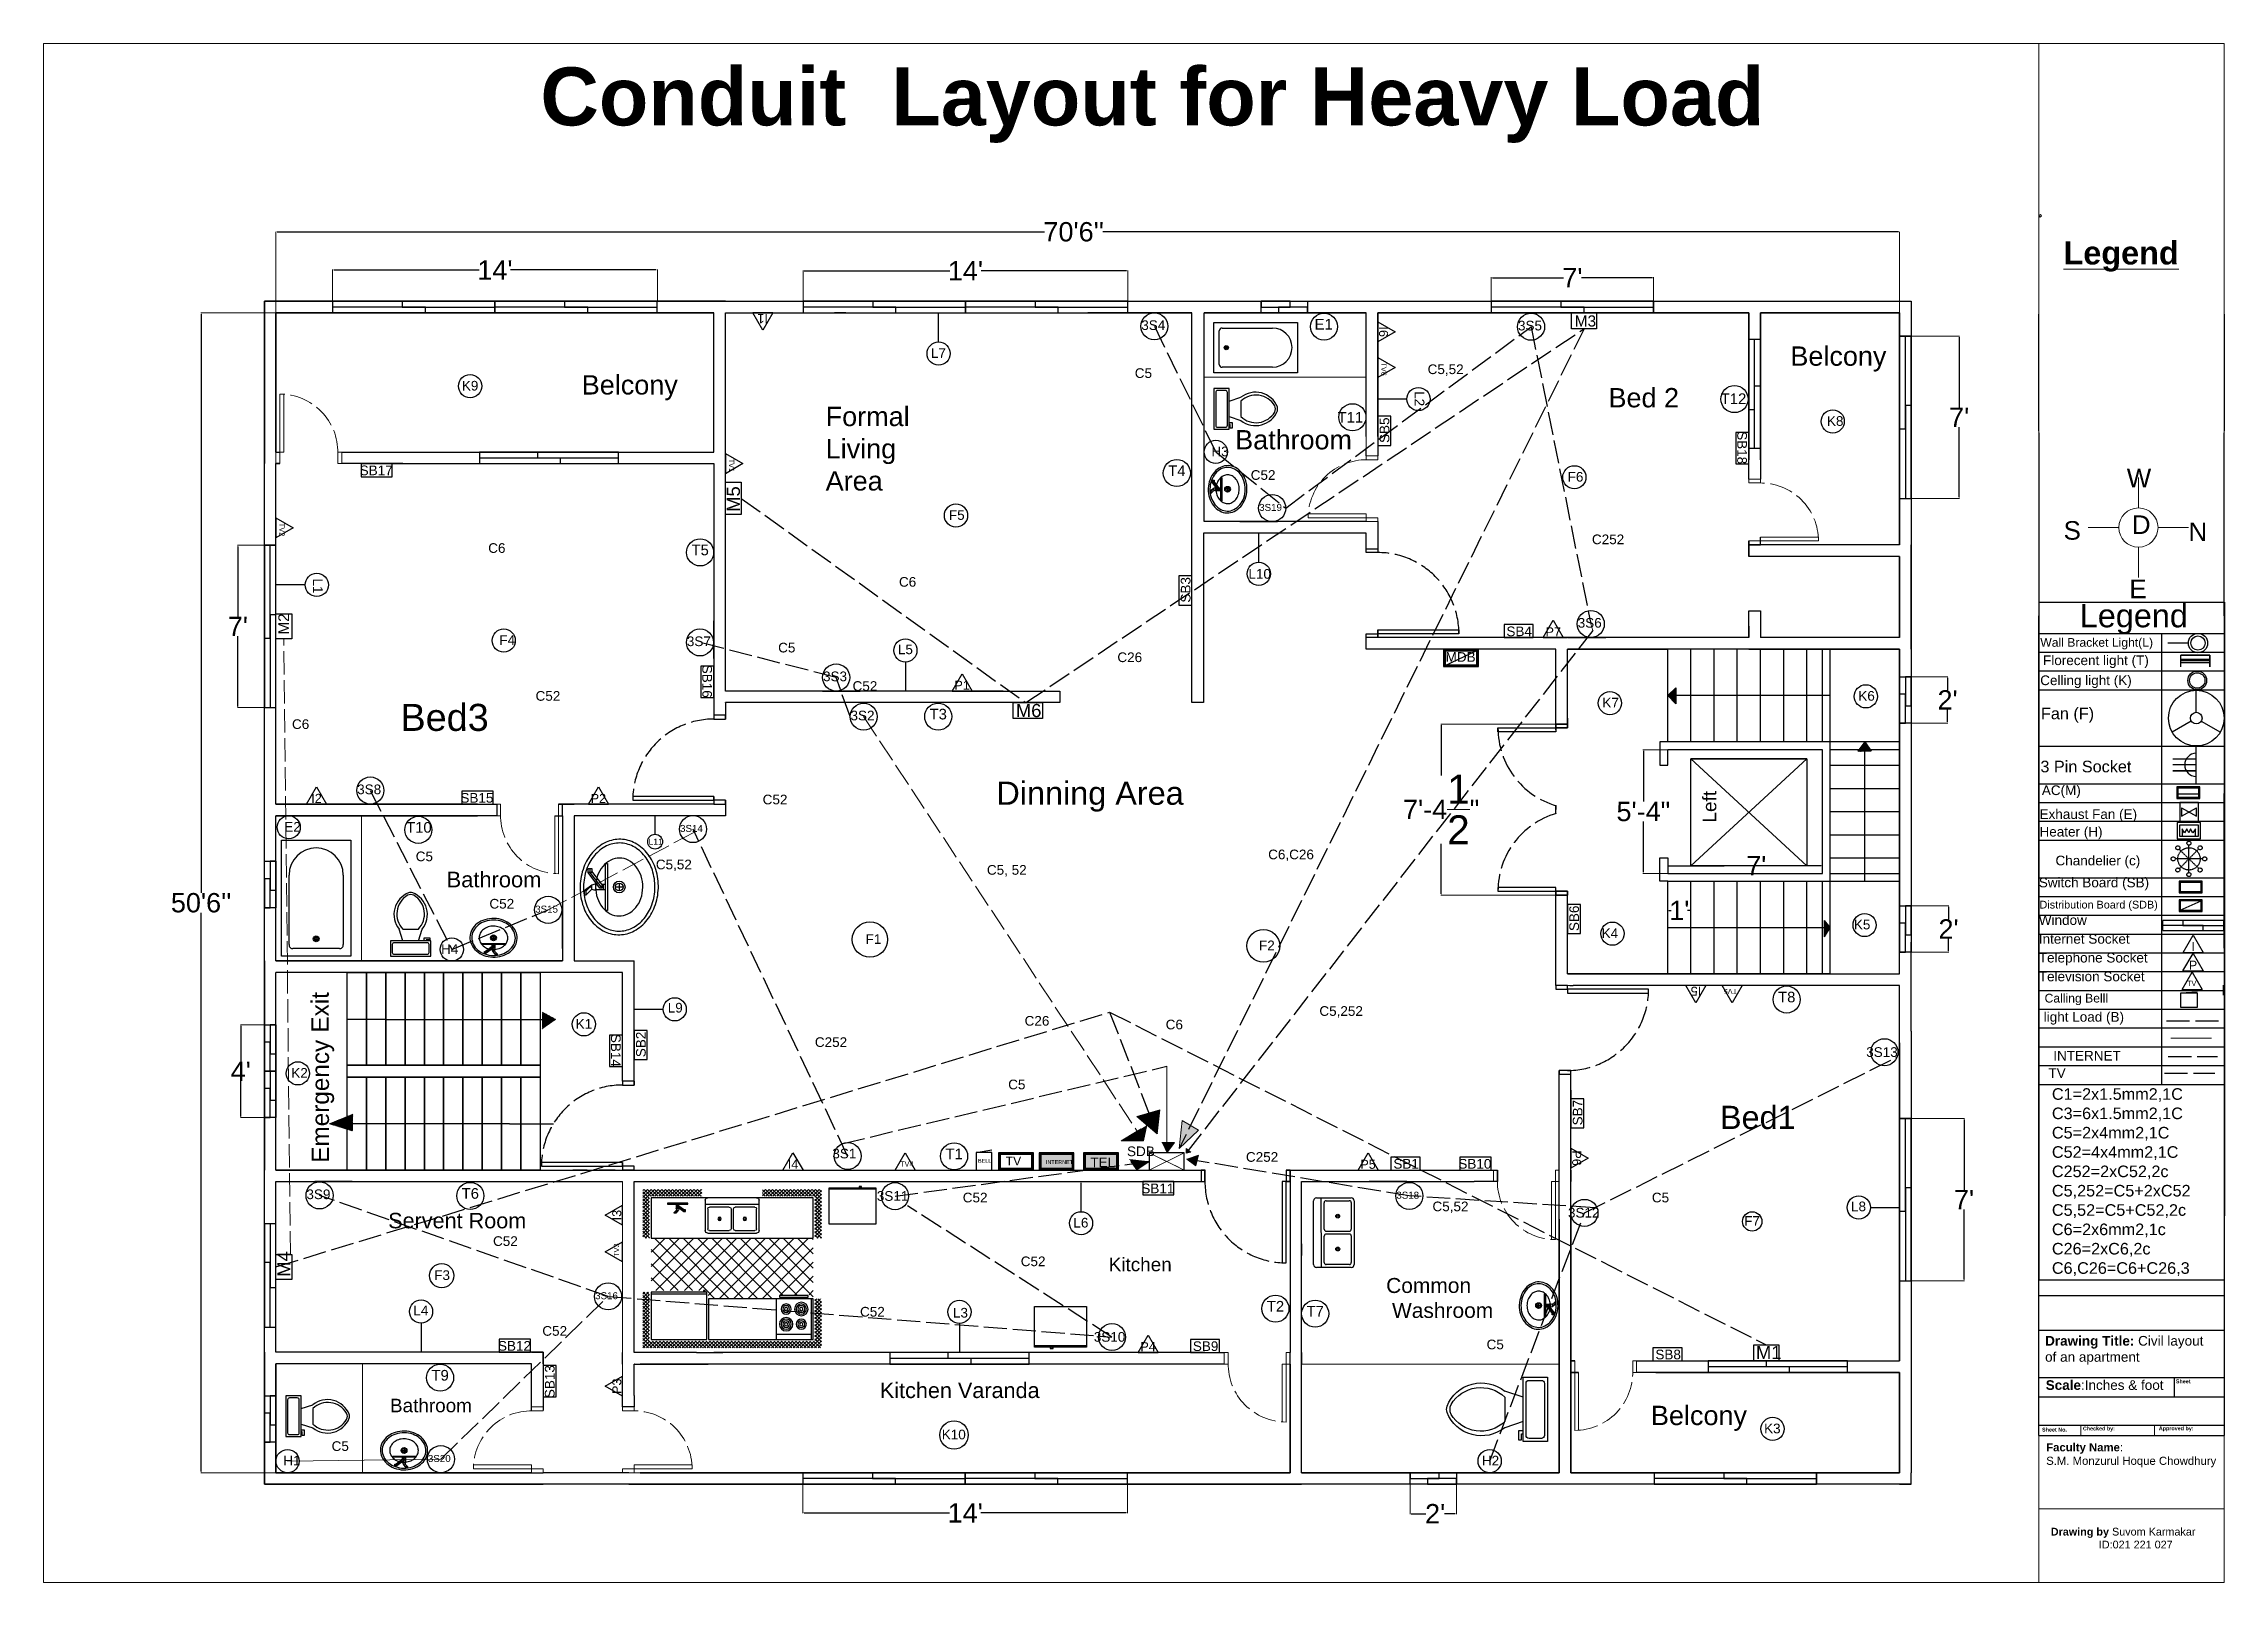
# Model space of a CAD drawing. Header units: inches. Extents: x 1396 to 31789, y 4626 to 27828.
# Drawn here: x 22454 to 23583, y 26054 to 26850 of the extents above; entities that cross this region are included whole.
import ezdxf
from ezdxf.enums import TextEntityAlignment as Align

# ---------------------------------------------------------------- set-up
doc = ezdxf.new("R2010")
doc.units = ezdxf.units.IN
doc.header["$MEASUREMENT"] = 0
doc.linetypes.add('ACAD_ISO02W100', pattern=[15, 12, -3])
for name, color, linetype in [('bath', 4, 'Continuous'), ('freecads.com', 7, 'Continuous'), ('Heavy Load', 3, 'ACAD_ISO02W100'), ('iNTERNET', 30, 'ACAD_ISO02W100'), ('light_dwgmodels.com', 250, 'ACAD_ISO02W100'), ('TV WIRE', 62, 'ACAD_ISO02W100')]:
    doc.layers.add(name, color=color, linetype=linetype)
doc.layers.add('block cover', color=7, linetype='Continuous', lineweight=30)
doc.layers.add('text', color=6, linetype='Continuous', lineweight=9)
doc.styles.add('Arial', font='arial.ttf')
doc.styles.add('Arial_B_1', font='arialbd.ttf', dxfattribs={"height": 2})
doc.styles.get("Standard").update_dxf_attribs({"font": 'arial.ttf'})
doc.dimstyles.new('civil layout', dxfattribs={"dimtxt": 10, "dimasz": 0.625, "dimexe": 0.18, "dimexo": 0.0625, "dimgap": 0.09, "dimtad": 0, "dimtih": 1, "dimtoh": 1, "dimdec": 1, "dimzin": 0, "dimdsep": 46, "dimlunit": 4, "dimtxsty": 'Standard', "dimcen": 0.09, "dimclrd": 256, "dimclre": 256, "dimclrt": 256, "dimadec": 0, "dimazin": 0, "dimtfac": 1.5, "dimtdec": 1, "dimtofl": 0, "dimtmove": 0, "dimatfit": 0, "dimfxl": 1, "dimtolj": 1, "dimtzin": 0, "dimlwe": -1, "dimarcsym": 0})
picture_1 = doc.add_image_def('image1.png', size_in_pixel=(800, 727))
pattern_1 = [(135, (23429.10801, 26137.70942), (-0.088388348, -0.088388348), [])]

msp = doc.modelspace()

# ---------------------------------------------------------------- texts
at = {"color": 0, "style": 'Arial'}
for s, rotation, p in [('I1', 180, (22826.5, 26707.71)), ('I6', 270, (23147.69, 26700.96)), ('I5', 180, (23309.31, 26359.77)), ('P6', 270, (23247.61, 26273.46)), ('I3', 90, (22751.01, 26243.96)), ('P3', 90, (22751.01, 26155.41))]:
    msp.add_text(s, height=4.666, rotation=rotation, dxfattribs=at).set_placement(p, align=Align.MIDDLE_CENTER)
for s, height, p in [('L7', 5, (22913.55, 26687.44)), ('C5', 5, (23019, 26677.04)), ('C5,52', 5, (23170.5, 26679.04)), ('K9', 5, (22670.87, 26670.54)), ('K8', 5, (23377.07, 26652.27)), ('H3', 5, (23058.64, 26636.52)), ('SB17', 5, (22618.01, 26626.72)), ('C52', 5, (23078.98, 26624.33)), ('F6', 5, (23242.93, 26623.4)), ('F5', 5, (22922.84, 26603.63)), ('C6', 5, (22684.5, 26586.54)), ('C252', 5, (23255.5, 26591.04)), ('C6', 5, (22897, 26569.04)), ('L10', 5, (23077.79, 26573.18)), ('SB4', 5, (23211.26, 26543.45)), ('F4', 5, (22690.27, 26538.93)), ('C5', 5, (22834.5, 26535.04)), ('L5', 5, (22896.46, 26534.14)), ('C26', 5, (23010, 26530.04)), ('C52', 5, (22709, 26510.04)), ('C52', 5, (22873, 26515.16)), ('K6', 5, (23393.3, 26510.07)), ('K7', 5, (23260.91, 26506.56)), ('C6', 5, (22583, 26495.45)), ('SB15', 5, (22670.13, 26457.31)), ('C52', 5, (22826.5, 26456.45)), ('E2', 5, (22579.03, 26442.33)), ('L11', 3.2, (22767.43, 26435.54)), ('C5', 5, (22647, 26427.04)), ('C5,52', 5, (22771.22, 26422.85)), ('C5, 52', 5, (22942.5, 26420.04)), ('C6,C26', 5, (23088, 26428.04)), ('C52', 5, (22685.13, 26402.54)), ('F1', 5, (22879.74, 26384.28)), ('K4', 5, (23260.54, 26387.3)), ('K5', 5, (23391.01, 26391.76)), ('H4', 5, (22660.13, 26379.12)), ('F2', 5, (23083.26, 26380.99)), ('K1', 5, (22729.75, 26340.4)), ('L9', 5, (22777.38, 26348.76)), ('C26', 5, (22962, 26341.96)), ('C6', 5, (23035, 26340.04)), ('C5,252', 5, (23114.5, 26347.04)), ('C252', 5, (22853.5, 26330.95)), ('K2', 5, (22582.63, 26315.03)), ('C5', 5, (22953.5, 26309.04)), ('SDB', 5, (23015, 26274.46)), ('C252', 5, (23076.5, 26271.54)), ('SB1', 5, (23152.78, 26268)), ('SB10', 5, (23186.4, 26268)), ('C52', 5, (22930, 26250.54)), ('SB11', 5, (23022.39, 26255.27)), ('C5', 5, (23286.5, 26250.54)), ('L6', 5, (22987.24, 26237.53)), ('C5,52', 5, (23173, 26245.96)), ('F7', 5, (23334.26, 26238.42)), ('L8', 5, (23389.54, 26245.96)), ('C52', 5, (22687, 26228.02)), ('C52', 5, (22960, 26217.54)), ('F3', 5, (22656.57, 26210.38)), ('L4', 5, (22645.76, 26192.14)), ('C52', 5, (22876.86, 26191.47)), ('L3', 5, (22924.93, 26190.96)), ('SB12', 5, (22689.55, 26173.82)), ('SB9', 5, (23049.03, 26173.65)), ('C5', 5, (23201, 26174.54)), ('SB8', 5, (23288.33, 26169.35)), ('K10', 5, (22919.14, 26127.96)), ('K3', 5, (23344.57, 26131.1)), ('H1', 5, (22578.44, 26114.45)), ('C5', 5, (22603.5, 26121.96)), ('H2', 5, (23198.58, 26114.45))]:
    msp.add_text(s, height=height).set_placement(p)
for s, height, rotation, p in [('L2', 5, 270, (23163.83, 26670.19)), ('SB5', 5, 90, (23150.69, 26643.4)), ('SB18', 5, 270, (23330.68, 26649.5)), ('L1', 5, 270, (22593.91, 26573.31)), ('SB3', 5, 90, (23047.81, 26560.82)), ('SB16', 5, 270, (22795.27, 26528.68)), ('SB6', 5, 90, (23248.8, 26390.89)), ('Emergency ', 9, 90.0025, (22602.13, 26271.04)), ('SB14', 5, 270, (22748.01, 26337.71)), ('SB2', 5, 90, (22765.99, 26325.65)), ('SB7', 5, 90, (23250.61, 26290.38)), ('SB13', 5, 90, (22718.83, 26149.29))]:
    msp.add_text(s, height=height, rotation=rotation).set_placement(p)
for s, height, p in [('P7', 4.666, (23235.5, 26545.7)), ('P1', 4.666, (22929.68, 26518.07)), ('I2', 4.666, (22595.68, 26459.55)), ('P2', 4.666, (22741.5, 26459.55)), ('I', 4.67, (23566.5, 26382.84)), ('P', 4.67, (23566.46, 26373.25)), ('I4', 4.666, (22842.18, 26270.25)), ('P5', 4.666, (23139.68, 26270.25)), ('P4', 4.666, (23025.88, 26175.9))]:
    msp.add_text(s, height=height, dxfattribs=at).set_placement(p, align=Align.MIDDLE_CENTER)
at = {"attachment_point": 6}
for s, insert, char_height, width in [('3S4', (23034.78, 26704.32), 5, 10), ('E1', (23121.41, 26704.82), 5.5, 10), ('3S5', (23229.66, 26704.09), 5, 10), ('T11', (23137.16, 26656.68), 5.5, 10), ('T12', (23335.35, 26666.29), 5.5, 10), ('T4', (23045.27, 26629.06), 5.5, 10), ('3S19', (23095.13, 26610.04), 3.614, 7.2287), ('T5', (22798.64, 26588.02), 5.5, 10), ('3S6', (23260.56, 26550.33), 5, 10), ('3S7', (22799.7, 26540.77), 5, 10), ('3S3', (22870.14, 26522.63), 5, 10), ('3S2', (22884.36, 26502.37), 5, 10), ('T3', (22921.8, 26503.09), 5.5, 10), ('3S8', (22629.14, 26464.18), 5, 10), ('T10', (22655.27, 26444.51), 5.5, 10), ('3S14', (22795.55, 26443.98), 3.614, 7.2287), ('3S15', (22720.6, 26402.23), 3.614, 7.2287), ('T8', (23360.77, 26356.74), 5.5, 10), ('3S13', (23413.71, 26328.27), 5, 10), ('3S1', (22874.96, 26275.77), 5, 10), ('T1', (22930.03, 26275.64), 5.5, 10), ('3S9', (22602.89, 26254.69), 5, 10), ('T6', (22679.72, 26255.14), 5.5, 10), ('3S11', (22901.86, 26253.82), 5, 10), ('3S18', (23166.1, 26254.23), 3.614, 7.2287), ('3S12', (23259.41, 26245.17), 5, 10), ('3S16', (22751.6, 26202.23), 3.614, 7.2287), ('T2', (23096.27, 26196.8), 5.5, 10), ('T7', (23116.81, 26194.22), 5.5, 10), ('3S10', (23014.1, 26180.92), 5, 10), ('T9', (22664.12, 26161.07), 5.5, 10), ('3S20', (22665.09, 26118.04), 3.614, 7.2287)]:
    msp.add_mtext(s, dxfattribs=dict(at, insert=insert, char_height=char_height, width=width))
at = {"attachment_point": 1}
for s, width, gutter_width, insert, char_height in [('{\\C1;M3}', 26.9268, 1.15, (23246.56, 26709.37), 5.729), ('{\\C1;M6}', 32.0118, 1.36, (22957.48, 26508.39), 6.811), ('{\\C6;Dinning Area}', 149.0576, 1, (22947.41, 26468.24), 12), ('{\\C1;M1}', 32.0118, 1.36, (23340.33, 26176.27), 6.811)]:
    msp.add_mtext_dynamic_manual_height_columns(s, width=width, gutter_width=gutter_width, heights=[0], dxfattribs=dict(at, insert=insert, char_height=char_height))
at = {"attachment_point": 1, "rotation": 90}
for s, width, gutter_width, insert, char_height in [('{\\C1;M5}', 32.0118, 1.36, (22807.94, 26607.78), 6.811), ('{\\C1;M2}', 26.2147, 1.12, (22575.93, 26544.37), 5.578), ('{\\C1;M4}', 32.0118, 1.36, (22575.38, 26212.06), 6.811)]:
    msp.add_mtext_dynamic_manual_height_columns(s, width=width, gutter_width=gutter_width, heights=[0], dxfattribs=dict(at, insert=insert, char_height=char_height))
at = {"color": 7, "attachment_point": 1}
for s, width, insert, char_height in [('MDB', 10.5, (23179.8, 26535.19), 5), ('{\\C4;Calling Belll}', 43.5, (23489.67, 26358.44), 4.5), ('BELL', 5, (22937.9, 26273.07), 2), ('TV', 14.2018, (22952.21, 26274.21), 4.5), ('INTERNET', 11.1162, (22973.03, 26272.4), 2), ('TEL', 10, (22996.02, 26273.76), 5)]:
    msp.add_mtext_dynamic_manual_height_columns(s, width=width, gutter_width=1, heights=[0], dxfattribs=dict(at, insert=insert, char_height=char_height))
at = {"insert": (22593, 26338.38), "char_height": 9, "width": 20.8661, "attachment_point": 1, "rotation": 90}
msp.add_mtext('Exit', dxfattribs=at)
at = {"layer": 'bath', "color": 254, "linetype": 'ACAD_ISO02W100', "true_color": 0xddb3d4}
msp.add_text('Legend', height=12, dxfattribs=at).set_placement((23507.87, 26548.04))
at = {"layer": 'bath', "color": 4, "linetype": 'ACAD_ISO02W100', "char_height": 2.7, "attachment_point": 1}
for s, heights, insert, rotation in [('{\\C31;\\c6737150;TV6}', [2.7], (23149.19, 26685.05), 270), ('{\\C31;\\c6737150;TV1}', [0], (22811.75, 26635.3), 270), ('{\\C31;\\c6737150;TV2}', [0], (22579.19, 26602.05), 270), ('{\\C31;\\c6737150;TV5}', [0], (23330.59, 26358.27), 180), ('{\\C31;\\c6737150;TV3}', [0], (22749.51, 26222.37), 90)]:
    msp.add_mtext_dynamic_manual_height_columns(s, width=7.776, gutter_width=0.9, heights=heights, dxfattribs=dict(at, insert=insert, rotation=rotation))
at = {"layer": 'bath', "color": 1, "linetype": 'ACAD_ISO02W100', "attachment_point": 1}
for s, width, heights, insert, char_height in [('\\pxql;{\\C256;Wall Bracket Light(L)}', 68.5772, [2.06], (23487.45, 26542.48), 4.5), ('{\\C4;Fan (F)}', 63.6606, [0.00524], (23487.81, 26506.48), 6), ('{\\C4;3 Pin Socket}', 63.6606, [0], (23487.52, 26479.02), 6), ('{\\C4;AC(M)}', 63.6606, [0], (23488.25, 26466.26), 5), ('\\pxqc;{\\C256;Exhaust Fan (E)}', 63.0102, [0], (23480.79, 26453.89), 5)]:
    msp.add_mtext_dynamic_manual_height_columns(s, width=width, gutter_width=1, heights=heights, dxfattribs=dict(at, insert=insert, char_height=char_height))
at = {"layer": 'bath', "color": 0, "insert": (23488.87, 26533.49), "char_height": 5, "attachment_point": 1}
msp.add_mtext_dynamic_manual_height_columns('{\\C4;Florecent light (T)}', width=60.3012, gutter_width=1, heights=[0], dxfattribs=at)
at = {"layer": 'bath', "color": 4, "linetype": 'ACAD_ISO02W100', "attachment_point": 1}
for s, width, gutter_width, insert, char_height in [('\\pxqc;Heater (H)', 63.6606, 1, (23471.52, 26444.81), 5), ('\\pxqc;Chandelier (c)', 63.6606, 1, (23485.41, 26429.89), 5), ('Switch Board (SB)', 63.6606, 1, (23486.69, 26418.52), 5), ('Distribution Board (SDB)', 996.0397, 1, (23487.06, 26406.57), 4), ('Window', 63.6606, 1, (23486.69, 26399.08), 5), ('Internet Socket', 63.6606, 1, (23486.69, 26389.36), 5), ('Telephone Socket', 63.6606, 1, (23486.69, 26379.64), 5), ('Television Socket', 63.6606, 1, (23486.69, 26369.92), 5), ('{\\C31;\\c6737150;TV}', 7.776, 0.9, (23563.38, 26365.17), 2.7), ('{\\C31;\\c6737150;TV4}', 7.776, 0.9, (22897.59, 26271.75), 2.7)]:
    msp.add_mtext_dynamic_manual_height_columns(s, width=width, gutter_width=gutter_width, heights=[0], dxfattribs=dict(at, insert=insert, char_height=char_height))
at = {"layer": 'freecads.com', "lineweight": 30, "style": 'Arial_B_1'}
for s, p in [('Sheet', (23557.59, 26156.97)), ('Sheet No.', (23488.35, 26131.98)), ('Checked by:', (23509.49, 26132.55)), ('Approved by:', (23548.77, 26132.64))]:
    msp.add_text(s, height=2, dxfattribs=at).set_placement(p)
at = {"layer": 'Heavy Load'}
msp.add_text('C52', height=5, dxfattribs=at).set_placement((22712.5, 26181.54))
at = {"layer": 'iNTERNET', "lineweight": 25, "insert": (23494.17, 26328.94), "char_height": 5, "attachment_point": 1}
msp.add_mtext_dynamic_manual_height_columns('INTERNET', width=20.5, gutter_width=1, heights=[0], dxfattribs=at)
at = {"layer": 'light_dwgmodels.com', "insert": (23489.23, 26349.02), "char_height": 5, "attachment_point": 1}
msp.add_mtext_dynamic_manual_height_columns('{\\C4;light Load (B)}', width=48, gutter_width=1, heights=[0.327], dxfattribs=at)
at = {"layer": 'text', "color": 0, "attachment_point": 1}
for s, width, gutter_width, heights, insert, char_height in [('{\\fArial|b1|i0|c0|p34;Conduit  Layout for Heavy Load}', 667.4382, 1, [0], (22711.5, 26837.68), 30), ('{\\fArial|b1|i0|c0|p34;\\L\\C256;Legend}', 55.465, 1, [0], (23499.46, 26747.74), 12), ('W', 15.4054, 0.8, [0], (23532.19, 26630.13), 9.6), ('S', 11.3332, 0.8, [0], (23499.49, 26602.97), 9.6), ('D', 2.5779, 0.8, [0], (23534.82, 26605.93), 9.6), ('N', 15.9171, 0.8, [0.299], (23564.15, 26602.26), 9.6), ('E', 6.413, 0.8, [0], (23533.53, 26572.69), 9.6), ('{\\C4;Celling light (K)}', 59.5205, 1, [0], (23487.41, 26523.13), 5), ('{\\fArial|b1|i0|c0|p34;\\C7;Drawing Title:\\fArial|b0|i0|c0|p34;\\C256;\\c0; \\C256;Civil layout of an apartment}', 83.2593, 1, [0], (23489.94, 26181.44), 5), ('{\\C256;Kitchen Varanda}', 89.002, 1, [21.46], (22887.13, 26157.31), 8), ('{\\fArial|b1|i0|c0|p34;\\C7;Scale\\fArial|b0|i0|c0|p34;\\C256;:Inches & foot}', 74.0805, 1, [0], (23490.25, 26158.54), 5), ('{\\fArial|b1|i0|c0|p34;Faculty Name\\fArial|b0|i0|c0|p34;\\C256;: \\PS.M. Monzurul Hoque Chowdhury}', 266.8461, 0.839, [26.56], (23490.5, 26125.96), 4.1966), ('{\\fArial|b1|i0|c0|p34;\\C9;Drawing by\\C256; \\fArial|b0|i0|c0|p34;Suvom Karmakar\\P                ID:021 221 027}', 88.5075, 1, [0], (23492.89, 26082.2), 4)]:
    msp.add_mtext_dynamic_manual_height_columns(s, width=width, gutter_width=gutter_width, heights=heights, dxfattribs=dict(at, insert=insert, char_height=char_height))
at = {"layer": 'text', "attachment_point": 1}
for s, width, gutter_width, heights, insert, char_height in [('Belcony', 43.4977, 1, [0], (23358.16, 26693.36), 10), ('Belcony', 43.4977, 1, [0], (22732.9, 26678.47), 10), ('Bed 2', 41.61, 1, [0], (23264.06, 26671.82), 10), ('Formal Living Area', 48.799, 1, [0], (22859.08, 26662.13), 10), ('Bathroom', 23.8537, 1.42, [0], (23070.97, 26650.07), 9.97), ('Bed3', 67.3511, 1.4, [0], (22639.12, 26508.44), 13.994), ('Bathroom', 19.3597, 1.16, [0], (22662.99, 26421.62), 8.092), ('Bed1', 25.2737, 1, [0], (23321.74, 26300.52), 12), ('Servent Room', 82.5954, 1, [0], (22632.75, 26245.12), 8), ('Kitchen', 32.7734, 1, [0], (23005.5, 26221.93), 7), ('Bathroom', 16.748, 1, [25.62], (22633.69, 26148.97), 7), ('Belcony', 43.4977, 1, [0], (23286.03, 26145.33), 10)]:
    msp.add_mtext_dynamic_manual_height_columns(s, width=width, gutter_width=gutter_width, heights=heights, dxfattribs=dict(at, insert=insert, char_height=char_height))
at = {"layer": 'text', "insert": (23312.85, 26447.06), "char_height": 7, "attachment_point": 1, "rotation": 90}
msp.add_mtext_dynamic_manual_height_columns('Left', width=36.3627, gutter_width=1, heights=[0], dxfattribs=at)
at = {"layer": 'text', "color": 0, "insert": (23149.04, 26211.42), "char_height": 7.7522, "attachment_point": 1, "rotation": 0.07442}
msp.add_mtext_dynamic_manual_height_columns('{\\C256;Common\\P Washroom}', width=105.691, gutter_width=1.55, heights=[34.95], dxfattribs=at)
at = {"layer": 'TV WIRE', "lineweight": 25, "attachment_point": 1}
for s, width, gutter_width, insert, char_height in [('TV', 15, 1, (23491.67, 26319.94), 5), ('{\\fArialMT|b0|i0|c0|p32;\\C4;C1=2x1.5mm2,1C\\PC3=6x1.5mm2,1C\\PC5=2x4mm2,1C\\PC52=4x4mm2,1C\\PC252=2xC52,2c\\PC5,252=C5+2xC52\\PC5,52=C5+C52,2c\\PC6=2x6mm2,1c\\PC26=2xC6,2c\\PC6,C26=C6+C26,3}', 71.505, 0.63, (23493.46, 26309.6), 6)]:
    msp.add_mtext_dynamic_manual_height_columns(s, width=width, gutter_width=gutter_width, heights=[0], dxfattribs=dict(at, insert=insert, char_height=char_height))

# ---------------------------------------------------------------- blocks, each defined once
blk = doc.blocks.new('chandelier')
at = {"color": 0}
for p, q in [((270, 0), (-270, 0)), ((193, -189), (-193, 189)), ((189, 193), (-189, -193)), ((0, -270), (0, 270))]:
    blk.add_line(p, q, dxfattribs=at)
for centre, radius in [((-310, 0), 40), ((-219, 219), 40), ((0, 0), 220), ((0, 310), 40), ((219, 219), 40), ((310, 0), 40), ((-219, -219), 40), ((0, -310), 40), ((219, -219), 40)]:
    blk.add_circle(centre, radius, dxfattribs=at)
blk = doc.blocks.new('*D299')
at = {"layer": 'Defpoints', "color": 0, "transparency": 16777216}
for p in [(22574.7, 26710.7), (22536, 26110.7), (22574.7, 26110.7)]:
    blk.add_point(p, dxfattribs=at)
at = {"layer": 'text', "transparency": 16777216}
for p, q in [((22574.6, 26710.7), (22535.9, 26710.7)), ((22574.6, 26110.7), (22535.9, 26110.7))]:
    blk.add_line(p, q, dxfattribs=at)
at = {"layer": 'text', "lineweight": -2, "transparency": 16777216}
for p, q in [((22536, 26710.1), (22536, 26410.7)), ((22536, 26111.3), (22536, 26400.3))]:
    blk.add_line(p, q, dxfattribs=at)
at = {"layer": 'text', "transparency": 16777216}
for points in [[(22535.9, 26710.1), (22536.1, 26710.1), (22536, 26710.7)], [(22535.9, 26111.3), (22536.1, 26111.3), (22536, 26110.7)]]:
    blk.add_solid(points, dxfattribs=at)
at = {"layer": 'text', "transparency": 16777216, "insert": (22536, 26405.5), "char_height": 10, "attachment_point": 5}
blk.add_mtext("\\A1;50'6''", dxfattribs=at)
blk = doc.blocks.new('*D300')
at = {"layer": 'Defpoints', "color": 0, "transparency": 16777216}
for p in [(22574.7, 26752.6), (22574.7, 26710.7), (23414.7, 26710.7)]:
    blk.add_point(p, dxfattribs=at)
at = {"layer": 'text', "transparency": 16777216}
for p, q in [((22574.7, 26710.8), (22574.7, 26752.7)), ((23414.7, 26710.8), (23414.7, 26752.7))]:
    blk.add_line(p, q, dxfattribs=at)
at = {"layer": 'text', "lineweight": -2, "transparency": 16777216}
for p, q in [((22575.3, 26752.6), (22972.3, 26752.6)), ((23414.1, 26752.6), (23002.5, 26752.6))]:
    blk.add_line(p, q, dxfattribs=at)
at = {"layer": 'text', "transparency": 16777216}
for points in [[(22575.3, 26752.7), (22575.3, 26752.5), (22574.7, 26752.6)], [(23414.1, 26752.7), (23414.1, 26752.5), (23414.7, 26752.6)]]:
    blk.add_solid(points, dxfattribs=at)
at = {"layer": 'text', "transparency": 16777216, "insert": (22987.4, 26752.6), "char_height": 10, "attachment_point": 5}
blk.add_mtext("\\A1;70'6''", dxfattribs=at)
blk = doc.blocks.new('*D304')
at = {"layer": 'Defpoints', "color": 0, "transparency": 16777216}
for p in [(23294.7, 26416.7), (23306.7, 26416.7), (23306.7, 26401.6)]:
    blk.add_point(p, dxfattribs=at)
at = {"layer": 'text', "transparency": 16777216}
for p, q in [((23294.7, 26416.6), (23294.7, 26401.5)), ((23306.7, 26416.6), (23306.7, 26401.5))]:
    blk.add_line(p, q, dxfattribs=at)
at = {"layer": 'text', "lineweight": -2, "transparency": 16777216}
for p, q in [((23295.3, 26401.6), (23296.5, 26401.6)), ((23306.1, 26401.6), (23304.9, 26401.6))]:
    blk.add_line(p, q, dxfattribs=at)
at = {"layer": 'text', "transparency": 16777216}
for points in [[(23295.3, 26401.7), (23295.3, 26401.5), (23294.7, 26401.6)], [(23306.1, 26401.7), (23306.1, 26401.5), (23306.7, 26401.6)]]:
    blk.add_solid(points, dxfattribs=at)
at = {"layer": 'text', "transparency": 16777216, "insert": (23300.7, 26401.6), "char_height": 10, "attachment_point": 5}
blk.add_mtext("\\A1;1'", dxfattribs=at)
blk = doc.blocks.new('*D305')
at = {"layer": 'Defpoints', "color": 0, "transparency": 16777216}
for p in [(23282.1, 26484.7), (23294.7, 26484.7), (23294.7, 26420.7)]:
    blk.add_point(p, dxfattribs=at)
at = {"layer": 'text', "transparency": 16777216}
for p, q in [((23294.6, 26484.7), (23281.9, 26484.7)), ((23294.6, 26420.7), (23281.9, 26420.7))]:
    blk.add_line(p, q, dxfattribs=at)
at = {"layer": 'text', "lineweight": -2, "transparency": 16777216}
for p, q in [((23282.1, 26484.1), (23282.1, 26457.9)), ((23282.1, 26421.3), (23282.1, 26447.5))]:
    blk.add_line(p, q, dxfattribs=at)
at = {"layer": 'text', "transparency": 16777216}
for points in [[(23282, 26484.1), (23282.2, 26484.1), (23282.1, 26484.7)], [(23282, 26421.3), (23282.2, 26421.3), (23282.1, 26420.7)]]:
    blk.add_solid(points, dxfattribs=at)
at = {"layer": 'text', "transparency": 16777216, "insert": (23282.1, 26452.7), "char_height": 10, "attachment_point": 5}
blk.add_mtext('\\A1;5\'-4"', dxfattribs=at)
blk = doc.blocks.new('*D306')
at = {"layer": 'Defpoints', "color": 0, "transparency": 16777216}
for p in [(23294.7, 26424.7), (23294.7, 26420.7), (23374.7, 26420.7)]:
    blk.add_point(p, dxfattribs=at)
at = {"layer": 'text', "transparency": 16777216}
for p, q in [((23294.7, 26420.8), (23294.7, 26424.9)), ((23374.7, 26420.8), (23374.7, 26424.9))]:
    blk.add_line(p, q, dxfattribs=at)
at = {"layer": 'text', "lineweight": -2, "transparency": 16777216}
for p, q in [((23295.3, 26424.7), (23323.9, 26424.7)), ((23374.1, 26424.7), (23345.5, 26424.7))]:
    blk.add_line(p, q, dxfattribs=at)
at = {"layer": 'text', "transparency": 16777216}
for points in [[(23295.3, 26424.8), (23295.3, 26424.6), (23294.7, 26424.7)], [(23374.1, 26424.8), (23374.1, 26424.6), (23374.7, 26424.7)]]:
    blk.add_solid(points, dxfattribs=at)
at = {"layer": 'text', "transparency": 16777216, "insert": (23334.7, 26424.7), "char_height": 10, "attachment_point": 5}
blk.add_mtext("\\A1;   7'", dxfattribs=at)
blk = doc.blocks.new('*D301')
at = {"layer": 'Defpoints', "color": 0, "transparency": 16777216}
for p in [(23420.7, 26294), (23420.7, 26210), (23448, 26210)]:
    blk.add_point(p, dxfattribs=at)
at = {"layer": 'text', "transparency": 16777216}
for p, q in [((23420.8, 26294), (23448.2, 26294)), ((23420.8, 26210), (23448.2, 26210))]:
    blk.add_line(p, q, dxfattribs=at)
at = {"layer": 'text', "lineweight": -2, "transparency": 16777216}
for p, q in [((23448, 26293.4), (23448, 26257.1)), ((23448, 26210.6), (23448, 26246.9))]:
    blk.add_line(p, q, dxfattribs=at)
at = {"layer": 'text', "transparency": 16777216}
for points in [[(23447.9, 26293.4), (23448.1, 26293.4), (23448, 26294)], [(23447.9, 26210.6), (23448.1, 26210.6), (23448, 26210)]]:
    blk.add_solid(points, dxfattribs=at)
at = {"layer": 'text', "transparency": 16777216, "insert": (23448, 26252), "char_height": 10, "width": 23.327, "attachment_point": 5}
blk.add_mtext("\\A1;7'", dxfattribs=at)
blk = doc.blocks.new('*D302')
at = {"layer": 'Defpoints', "color": 0, "transparency": 16777216}
for p in [(23015.4, 26732.5), (22847.4, 26710.7), (23015.4, 26710.7)]:
    blk.add_point(p, dxfattribs=at)
at = {"layer": 'text', "transparency": 16777216}
for p, q in [((22847.4, 26710.8), (22847.4, 26732.7)), ((23015.4, 26710.8), (23015.4, 26732.7))]:
    blk.add_line(p, q, dxfattribs=at)
at = {"layer": 'text', "lineweight": -2, "transparency": 16777216}
for p, q in [((22848, 26732.5), (22923.3, 26732.5)), ((23014.8, 26732.5), (22939.5, 26732.5))]:
    blk.add_line(p, q, dxfattribs=at)
at = {"layer": 'text', "transparency": 16777216}
for points in [[(22848, 26732.6), (22848, 26732.4), (22847.4, 26732.5)], [(23014.8, 26732.6), (23014.8, 26732.4), (23015.4, 26732.5)]]:
    blk.add_solid(points, dxfattribs=at)
at = {"layer": 'text', "transparency": 16777216, "insert": (22931.4, 26732.5), "char_height": 10, "attachment_point": 5}
blk.add_mtext("\\A1;14'", dxfattribs=at)
blk = doc.blocks.new('*D303')
at = {"layer": 'Defpoints', "color": 0, "transparency": 16777216}
for p in [(23161.4, 26104.7), (23185.4, 26104.7), (23185.4, 26089.5)]:
    blk.add_point(p, dxfattribs=at)
at = {"layer": 'text', "transparency": 16777216}
for p, q in [((23161.4, 26104.6), (23161.4, 26089.3)), ((23185.4, 26104.6), (23185.4, 26089.3))]:
    blk.add_line(p, q, dxfattribs=at)
at = {"layer": 'text', "lineweight": -2, "transparency": 16777216}
for p, q in [((23162, 26089.5), (23169.6, 26089.5)), ((23184.8, 26089.5), (23179.2, 26089.5))]:
    blk.add_line(p, q, dxfattribs=at)
at = {"layer": 'text', "transparency": 16777216}
for points in [[(23162, 26089.6), (23162, 26089.4), (23161.4, 26089.5)], [(23184.8, 26089.6), (23184.8, 26089.4), (23185.4, 26089.5)]]:
    blk.add_solid(points, dxfattribs=at)
at = {"layer": 'text', "transparency": 16777216, "insert": (23174.4, 26089.5), "char_height": 10, "attachment_point": 5}
blk.add_mtext("\\A1;2'", dxfattribs=at)
blk = doc.blocks.new('Toilet - top')
for p, q in [((9.5, -6), (9.5, -2)), ((-10, -8.5), (-8, -8.5)), ((-10, -9.5), (-10, -8.5)), ((-7, -9.5), (-10, -9.5)), ((-8, -8.5), (-8, -8)), ((-7, -8), (-7, -9.5)), ((-4, -8), (-6, -14)), ((4, -14), (-4, -14)), ((4, -8), (6, -14))]:
    blk.add_line(p, q)
blk.add_lwpolyline([(10.5, -8), (10.5, 0), (-10.5, 0), (-10.5, -8)], close=True)
for points in [[(-9.5, -2), (-9.5, -6)], [(8.5, -1), (-8.5, -1)], [(-8.5, -7), (8.5, -7)]]:
    blk.add_lwpolyline(points)
for centre, radius, start, end in [((-8.62, -1.88), 0.884, 81.8699, 188.1301), ((-8.62, -6.12), 0.884, 171.8699, 278.1301), ((8.62, -1.88), 0.884, 351.8699, 98.1301), ((8.62, -6.12), 0.884, 261.8699, 8.1301), ((3.52, -21.58), 12.17, 141.46911, 247.97143), ((4.2, -21.82), 11.33, 136.36773, 238.94682), ((-3.52, -21.58), 12.17, 292.02843, 38.53071), ((-4.2, -21.82), 11.33, 301.05301, 43.63209), ((0, -27.88), 4, 245.73182, 294.26817), ((0, -29), 4, 254.86053, 285.13947)]:
    blk.add_arc(centre, radius, start, end)
blk = doc.blocks.new('Faucet - single handle front')
for p, q in [((-2, 6), (-2, 5.5)), ((-1, 6), (-2, 6)), ((-1, 5.5), (-1, 6)), ((0.5, 4), (-1, 6)), ((-0.5, 4), (-2, 5.5)), ((-2, 5.5), (-1, 5.5)), ((-1, 5.5), (0.5, 4)), ((-0.75, 3), (0.75, 3)), ((-0.75, 0.5), (-0.75, 3)), ((-0.75, 1), (0.75, 1)), ((-0.5, 4), (0.5, 4)), ((-0.25, 2), (3.75, 5)), ((3.75, 4.5), (-0.25, 1.5)), ((-0.25, 1.5), (-0.25, 2)), ((0.75, 1.5), (-0.25, 1.5)), ((0.75, 1.5), (4.08742, 4.003)), ((0.75, 3), (0.75, 2.7386)), ((0.75, 1.5), (0.75, 0.5)), ((3.75, 4.5), (3.75, 5)), ((3.75, 5), (4.75, 5)), ((3.75, 4), (3.75, 4.5)), ((4.75, 4.5), (3.75, 4.5)), ((4.75, 4), (3.75, 4)), ((4.75, 5), (4.75, 4.5)), ((4.75, 4.5), (4.75, 4))]:
    blk.add_line(p, q)
blk.add_lwpolyline([(-6, 0), (-6, 0.5), (6, 0.5), (6, 0)], close=True)
for centre, start, end in [((1.25426, 3.0302), 151.0646, 180.8629), ((-1.25426, 3.0302), 359.1371, 28.93536)]:
    blk.add_arc(centre, 2.00448, start, end)
blk = doc.blocks.new('Kitchen Layout - 7 x 8 ft')
for p, q in [((-5, 81.3), (2.7, 89)), ((-5, 83.4), (0.6, 89)), ((-5, 85.6), (-1.6, 89)), ((-5, 87.7), (-3.7, 89)), ((-1, 85), (-5, 89)), ((-1, 82.9), (-5, 86.9)), ((-1, 80.7), (-5, 84.7)), ((-5, 79.2), (-1, 83.2)), ((-1, 78.6), (-5, 82.6)), ((-5, 77.1), (-1, 81.1)), ((-1, 76.5), (-5, 80.5)), ((-5, 75), (-1, 79)), ((-1, 74.4), (-5, 78.4)), ((1.1, 85), (-2.9, 89)), ((3.2, 85), (-0.8, 89)), ((0.8, 85), (4.8, 89)), ((5.3, 85), (1.3, 89)), ((2.9, 85), (6.9, 89)), ((7.5, 85), (3.5, 89)), ((5, 85), (9, 89)), ((9.6, 85), (5.6, 89)), ((7.2, 85), (11.2, 89)), ((11.7, 85), (7.7, 89)), ((9.3, 85), (13.3, 89)), ((13.8, 85), (9.8, 89)), ((11.4, 85), (15.4, 89)), ((15.9, 85), (11.9, 89)), ((13.5, 85), (17.5, 89)), ((18.1, 85), (14.1, 89)), ((15.7, 85), (19.7, 89)), ((20.2, 85), (16.2, 89)), ((17.8, 85), (21.8, 89)), ((22.3, 85), (18.3, 89)), ((19.9, 85), (23.9, 89)), ((24.4, 85), (20.4, 89)), ((22, 85), (26, 89)), ((26.5, 85), (22.5, 89)), ((24.1, 85), (28.1, 89)), ((28.7, 85), (24.7, 89)), ((26.3, 85), (30.3, 89)), ((30.8, 85), (26.8, 89)), ((28.4, 85), (32.4, 89)), ((32.9, 85), (28.9, 89)), ((30.5, 85), (34.5, 89)), ((35, 85), (31, 89)), ((32.6, 85), (36.6, 89)), ((37.2, 85), (33.2, 89)), ((34, 84), (96, 84)), ((34, 60), (34, 84)), ((34.7, 85), (38.7, 89)), ((39.3, 85), (35.3, 89)), ((36.9, 85), (40.9, 89)), ((41.4, 85), (37.4, 89)), ((39, 85), (43, 89)), ((43.5, 85), (39.5, 89)), ((41.1, 85), (45.1, 89)), ((45.6, 85), (41.6, 89)), ((43.2, 85), (47.2, 89)), ((47.8, 85), (43.8, 89)), ((45.4, 85), (49.4, 89)), ((49.9, 85), (45.9, 89)), ((47.5, 85), (51.5, 89)), ((52, 85), (48, 89)), ((49.6, 85), (53.6, 89)), ((54.1, 85), (50.1, 89)), ((51.7, 85), (55.7, 89)), ((56.2, 85), (52.2, 89)), ((53.8, 85), (57.8, 89)), ((58.4, 85), (54.4, 89)), ((56, 85), (60, 89)), ((60.5, 85), (56.5, 89)), ((58.1, 85), (62.1, 89)), ((62.6, 85), (58.6, 89)), ((60.2, 85), (64.2, 89)), ((64.7, 85), (60.7, 89)), ((62.3, 85), (66.3, 89)), ((66.9, 85), (62.9, 89)), ((64.4, 85), (68.4, 89)), ((69, 85), (65, 89)), ((66.6, 85), (70.6, 89)), ((71.1, 85), (67.1, 89)), ((68.7, 85), (72.7, 89)), ((73.2, 85), (69.2, 89)), ((70.8, 85), (74.8, 89)), ((75.3, 85), (71.3, 89)), ((72.9, 85), (76.9, 89)), ((77.5, 85), (73.5, 89)), ((74, 81), (95, 81)), ((75.1, 85), (79.1, 89)), ((79.6, 85), (75.6, 89)), ((77.2, 85), (81.2, 89)), ((81.7, 85), (77.7, 89)), ((79.3, 85), (83.3, 89)), ((83.8, 85), (79.8, 89)), ((81.4, 85), (85.4, 89)), ((85.9, 85), (81.9, 89)), ((83.5, 85), (87.5, 89)), ((88.1, 85), (84.1, 89)), ((85.7, 85), (89.7, 89)), ((90.2, 85), (86.2, 89)), ((87.8, 85), (91.8, 89)), ((92.3, 85), (88.3, 89)), ((89.9, 85), (93.9, 89)), ((94.4, 85), (90.4, 89)), ((92, 85), (96, 89)), ((96.6, 85), (92.6, 89)), ((94.1, 85), (98.1, 89)), ((101, 82.7), (94.7, 89)), ((96, 84), (96, 60)), ((96.3, 85), (100.3, 89)), ((101, 84.8), (96.8, 89)), ((97, 83.6), (101, 87.6)), ((97, 81.5), (101, 85.5)), ((101, 80.6), (97, 84.6)), ((97, 79.4), (101, 83.4)), ((101, 78.4), (97, 82.4)), ((97, 77.2), (101, 81.2)), ((101, 76.3), (97, 80.3)), ((97, 75.1), (101, 79.1)), ((101, 74.2), (97, 78.2)), ((101, 86.9), (98.9, 89)), ((-5, 72.8), (-1, 76.8)), ((-1, 72.2), (-5, 76.2)), ((-5, 70.7), (-1, 74.7)), ((-1, 70.1), (-5, 74.1)), ((-5, 68.6), (-1, 72.6)), ((-1, 68), (-5, 72)), ((-5, 66.5), (-1, 70.5)), ((-1, 65.9), (-5, 69.9)), ((-5, 64.3), (-1, 68.3)), ((-1, 63.8), (-5, 67.8)), ((-5, 62.2), (-1, 66.2)), ((-1, 61.6), (-5, 65.6)), ((97, 73), (101, 77)), ((101, 72.1), (97, 76.1)), ((97, 70.9), (101, 74.9)), ((101, 69.9), (97, 73.9)), ((97, 68.8), (101, 72.8)), ((101, 67.8), (97, 71.8)), ((97, 66.6), (101, 70.6)), ((101, 65.7), (97, 69.7)), ((97, 64.5), (101, 68.5)), ((101, 63.6), (97, 67.6)), ((97, 62.4), (101, 66.4)), ((101, 61.5), (97, 65.5)), ((-5, 60.1), (-1, 64.1)), ((-1, 59.5), (-5, 63.5)), ((-5, 58), (-1, 62)), ((-1, 57.4), (-5, 61.4)), ((-1.7, 56), (-5, 59.3)), ((-3.8, 56), (-5, 57.2)), ((-4.9, 56), (-1, 59.9)), ((-2.7, 56), (-1, 57.7)), ((0, 57), (33, 57)), ((0, 30.6), (24.4, 55)), ((0, 39.1), (15.9, 55)), ((0, 47.5), (7.5, 55)), ((1.9, 24), (32.9, 55)), ((33.8, 24), (2.8, 55)), ((10.4, 24), (45.9, 59.5)), ((42.3, 24), (11.3, 55)), ((18.9, 24), (54.4, 59.5)), ((50.7, 24), (19.7, 55)), ((27.4, 24), (62.9, 59.5)), ((59.2, 24), (28.2, 55)), ((31, 55), (31, 56)), ((32, 55), (31, 55)), ((32, 56), (32, 55)), ((33, 55.1), (37.4, 59.5)), ((67.7, 24), (33.7, 58)), ((96, 60), (34, 60)), ((35.9, 24), (71.4, 59.5)), ((76.2, 24), (40.7, 59.5)), ((44.3, 24), (77.8, 57.5)), ((84.7, 24), (49.2, 59.5)), ((52.8, 24), (86.3, 57.5)), ((93.2, 24), (57.7, 59.5)), ((61.3, 24), (96, 58.7)), ((96, 29.7), (66.2, 59.5)), ((96, 38.1), (76.6, 57.5)), ((80, 60), (80, 59)), ((82, 59), (82, 60)), ((96, 46.6), (85.1, 57.5)), ((87, 59), (87, 60)), ((89, 60), (89, 59)), ((96, 55.1), (93.6, 57.5)), ((97, 60.3), (101, 64.3)), ((100.3, 60), (97, 63.3)), ((98.2, 60), (97, 61.2)), ((98.8, 60), (101, 62.2)), ((101, 60), (101, 60)), ((25.3, 24), (0, 49.3)), ((16.8, 24), (0, 40.8)), ((69.8, 24), (96, 50.2)), ((78.3, 24), (96, 41.7)), ((8.3, 24), (0, 32.3)), ((86.8, 24), (96, 33.2)), ((-5, 21.9), (-2.9, 24)), ((-5, 19.8), (-1, 23.8)), ((-1, 19.2), (-5, 23.2)), ((-5, 17.7), (-1, 21.7)), ((-1, 17.1), (-5, 21.1)), ((-5, 15.6), (-1, 19.6)), ((-1, 15), (-5, 19)), ((-5, 13.4), (-1, 17.4)), ((-1, 12.8), (-5, 16.8)), ((-5, 11.3), (-1, 15.3)), ((-1, 10.7), (-5, 14.7)), ((-5, 9.2), (-1, 13.2)), ((-1, 21.3), (-3.7, 24)), ((-1, 23.5), (-1.5, 24)), ((0, 24), (96, 24)), ((0, 0), (0, 24)), ((47.3, 6.5), (47.3, 18.5)), ((48.8, 18.5), (48.8, 6.5)), ((95.2, 24), (96, 24.8)), ((96, 24), (96, 0)), ((97, 22.1), (98.9, 24)), ((97, 20), (101, 24)), ((101, 19), (97, 23)), ((97, 17.9), (101, 21.9)), ((101, 16.9), (97, 20.9)), ((97, 15.7), (101, 19.7)), ((101, 14.8), (97, 18.8)), ((97, 13.6), (101, 17.6)), ((101, 12.7), (97, 16.7)), ((97, 11.5), (101, 15.5)), ((101, 10.5), (97, 14.5)), ((97, 9.4), (101, 13.4)), ((101, 21.2), (98.2, 24)), ((101, 23.3), (100.3, 24)), ((-1, 8.6), (-5, 12.6)), ((-5, 7.1), (-1, 11.1)), ((-1, 6.5), (-5, 10.5)), ((-5, 4.9), (-1, 8.9)), ((-1, 4.4), (-5, 8.4)), ((-5, 2.8), (-1, 6.8)), ((-1, 2.2), (-5, 6.2)), ((-5, 0.7), (-1, 4.7)), ((-1, 0.1), (-5, 4.1)), ((-5, -1.4), (-1, 2.6)), ((2, -5), (-5, 2)), ((-5, -3.5), (-1, 0.5)), ((96, 0), (0, 0)), ((64, 4), (32, 4)), ((93.2, -5), (101, 2.8)), ((95.4, -5), (101, 0.6)), ((101, 8.4), (97, 12.4)), ((97, 7.2), (101, 11.2)), ((101, 6.3), (97, 10.3)), ((97, 5.1), (101, 9.1)), ((101, 4.2), (97, 8.2)), ((97, 3), (101, 7)), ((101, 2.1), (97, 6.1)), ((97, 0.9), (101, 4.9)), ((101, -0.1), (97, 3.9)), ((101, -2.2), (97, 1.8)), ((-0.1, -5), (-5, -0.1)), ((-2.2, -5), (-5, -2.2)), ((-4.4, -5), (-5, -4.4)), ((-4.3, -5), (-0.3, -1)), ((-2.2, -5), (1.8, -1)), ((-0.1, -5), (3.9, -1)), ((4.1, -5), (0.1, -1)), ((2, -5), (6, -1)), ((6.2, -5), (2.2, -1)), ((4.1, -5), (8.1, -1)), ((8.4, -5), (4.4, -1)), ((6.3, -5), (10.3, -1)), ((10.5, -5), (6.5, -1)), ((8.4, -5), (12.4, -1)), ((12.6, -5), (8.6, -1)), ((10.5, -5), (14.5, -1)), ((14.7, -5), (10.7, -1)), ((12.6, -5), (16.6, -1)), ((16.8, -5), (12.8, -1)), ((14.8, -5), (18.8, -1)), ((19, -5), (15, -1)), ((16.9, -5), (20.9, -1)), ((21.1, -5), (17.1, -1)), ((19, -5), (23, -1)), ((23.2, -5), (19.2, -1)), ((21.1, -5), (25.1, -1)), ((25.3, -5), (21.3, -1)), ((23.2, -5), (27.2, -1)), ((27.5, -5), (23.5, -1)), ((25.4, -5), (29.4, -1)), ((29.6, -5), (25.6, -1)), ((27.5, -5), (30, -2.5)), ((30, -3.3), (27.7, -1)), ((29.6, -5), (30, -4.6)), ((30, -1.2), (29.8, -1)), ((66, -2.5), (67.5, -1)), ((66, -4.7), (69.7, -1)), ((69.9, -5), (66, -1.1)), ((67.8, -5), (66, -3.2)), ((67.8, -5), (71.8, -1)), ((72, -5), (68, -1)), ((69.9, -5), (73.9, -1)), ((74.1, -5), (70.1, -1)), ((72, -5), (76, -1)), ((76.2, -5), (72.2, -1)), ((74.1, -5), (78.1, -1)), ((78.4, -5), (74.4, -1)), ((76.3, -5), (80.3, -1)), ((80.5, -5), (76.5, -1)), ((78.4, -5), (82.4, -1)), ((82.6, -5), (78.6, -1)), ((80.5, -5), (84.5, -1)), ((84.7, -5), (80.7, -1)), ((82.6, -5), (86.6, -1)), ((86.9, -5), (82.9, -1)), ((84.8, -5), (88.8, -1)), ((89, -5), (85, -1)), ((86.9, -5), (90.9, -1)), ((91.1, -5), (87.1, -1)), ((89, -5), (93, -1)), ((93.2, -5), (89.2, -1)), ((91.1, -5), (95.1, -1)), ((95.3, -5), (91.3, -1)), ((97.5, -5), (93.5, -1)), ((99.6, -5), (95.6, -1)), ((101, -4.3), (97, -0.3)), ((97.5, -5), (101, -1.5)), ((99.6, -5), (101, -3.6))]:
    blk.add_line(p, q)
for points in [[(0, 56), (0, 84), (33, 84), (33, 56)], [(74, 60), (74, 84), (95, 84), (95, 60)], [(76, 58), (76, 59), (93, 59), (93, 58)]]:
    blk.add_lwpolyline(points, close=True)
for points in [[(32, 1.5), (32, 19.5)], [(33.5, 21), (62.5, 21)], [(33.5, 6.5), (33.5, 18.5)], [(34.5, 19.5), (46.3, 19.5)], [(49.8, 19.5), (61.5, 19.5)], [(62.5, 18.5), (62.5, 6.5)], [(64, 19.5), (64, 1.5)], [(62.5, 0), (33.5, 0)], [(46.3, 5.5), (34.5, 5.5)], [(61.5, 5.5), (49.8, 5.5)]]:
    blk.add_lwpolyline(points)
for centre, radius in [((80, 75), 4), ((80, 75), 3), ((89, 75), 3), ((80, 66), 3), ((80, 75), 2), ((80, 66), 2), ((80, 75), 1), ((80, 66), 1), ((89, 66), 4), ((89, 66), 3), ((89, 75), 2), ((89, 66), 2), ((89, 75), 1), ((89, 66), 1), ((40.5, 12.5), 1), ((40.5, 12.5), 0.5), ((55.5, 12.5), 1), ((55.5, 12.5), 0.5)]:
    blk.add_circle(centre, radius)
for centre, radius, start, end in [((33.5, 19.5), 1.5, 90, 180), ((34.5, 18.5), 1, 90, 180), ((46.3, 18.5), 1, 0, 90), ((49.8, 18.5), 1, 90, 180), ((61.5, 18.5), 1, 0, 90), ((62.5, 19.5), 1.5, 0, 90), ((33.5, 1.5), 1.5, 180, 270), ((34.5, 6.5), 1, 180, 270), ((46.3, 6.5), 1, 270, 0), ((49.8, 6.5), 1, 180, 270), ((61.5, 6.5), 1, 270, 0), ((62.5, 1.5), 1.5, 270, 0)]:
    blk.add_arc(centre, radius, start, end)
blk = doc.blocks.new('kitchen')
for name, p in [('Kitchen Layout - 7 x 8 ft', (-101, 3.6)), ('Faucet - single handle front', (-85.4, 6.8))]:
    blk.add_blockref(name, p)
blk = doc.blocks.new('Refrigerator-2 door - 36 in top')
for p, q in [((0, -26.999999), (36, -26.999999)), ((11, -27.999999), (11, -28.999999)), ((11, -28.999999), (13, -28.999999)), ((12, -26.999999), (12, -28.999999)), ((13, -28.999999), (13, -27.999999))]:
    blk.add_line(p, q)
blk.add_lwpolyline([(0, -27.999999), (0, 0), (36, 0), (36, -27.999999)], close=True)
blk = doc.blocks.new('Bath Tub - 26 x 60 in.')
for p, q in [((8, -18), (10, -18)), ((9, -17), (9, -19))]:
    blk.add_line(p, q)
blk.add_lwpolyline([(0, -36), (0, 0), (60, 0), (60, -36)], close=True)
for points in [[(4, -30), (4, -6)], [(6, -4), (42, -4)], [(42, -32), (6, -32)]]:
    blk.add_lwpolyline(points)
for radius in [1.5, 1]:
    blk.add_circle((9, -18), radius)
for centre, radius, start, end in [((5.75, -5.75), 1.77, 81.8699, 188.1301), ((42, -18), 14, 270, 90), ((5.75, -30.25), 1.77, 171.8699, 278.1301)]:
    blk.add_arc(centre, radius, start, end)
blk = doc.blocks.new('Sink-double - 36 in top')
for p, q in [((-18, -4), (18, -4)), ((-0.75, -18.5), (-0.75, -6.5)), ((0.75, -6.5), (0.75, -18.5))]:
    blk.add_line(p, q)
for points in [[(-16.5, 0), (16.5, 0)], [(-18, -19.5), (-18, -1.5)], [(-16.5, -18.5), (-16.5, -6.5)], [(-15.5, -5.5), (-1.75, -5.5)], [(1.75, -5.5), (15.5, -5.5)], [(16.5, -6.5), (16.5, -18.5)], [(18, -1.5), (18, -19.5)], [(16.5, -21), (-16.5, -21)], [(-1.75, -19.5), (-15.5, -19.5)], [(15.5, -19.5), (1.75, -19.5)]]:
    blk.add_lwpolyline(points)
for centre, radius in [((-8.5, -12.5), 1), ((-8.5, -12.5), 0.5), ((8.5, -12.5), 1), ((8.5, -12.5), 0.5)]:
    blk.add_circle(centre, radius)
for centre, radius, start, end in [((-16.5, -1.5), 1.5, 90, 180), ((16.5, -1.5), 1.5, 0, 90), ((-15.5, -6.5), 1, 90, 180), ((-1.75, -6.5), 1, 0, 90), ((1.75, -6.5), 1, 90, 180), ((15.5, -6.5), 1, 0, 90), ((-16.5, -19.5), 1.5, 180, 270), ((-15.5, -18.5), 1, 180, 270), ((-1.75, -18.5), 1, 270, 0), ((1.75, -18.5), 1, 180, 270), ((15.5, -18.5), 1, 270, 0), ((16.5, -19.5), 1.5, 270, 0)]:
    blk.add_arc(centre, radius, start, end)
blk = doc.blocks.new('Sink - Oval top')
for p, q in [((-1, 0), (1, 0)), ((0, 1), (0, -1))]:
    blk.add_line(p, q)
at = {"linetype": 'Continuous'}
for points in [[(-12.23, 0.39, 0.117634), (-11.46, -3.36, 0.104469), (-8.88, -6.8, 0.090016), (-5.08, -9.07, 0.08192), (-0.32, -10.02, 0.08192), (4.49, -9.38, 0.090016), (8.42, -7.36, 0.104469), (11.22, -4.09, 0.117634), (12.23, -0.39, 0.117634), (11.46, 3.36, 0.104469), (8.88, 6.8, 0.090016), (5.08, 9.07, 0.08192), (0.32, 10.02, 0.08192), (-4.49, 9.38, 0.090016), (-8.42, 7.36, 0.104469), (-11.22, 4.09, 0.117634)], [(-11.29, 0.16, 0.118622), (-10.52, -3.25, 0.104678), (-8.07, -6.36, 0.089562), (-4.54, -8.37, 0.081185), (-0.13, -9.15, 0.081185), (4.3, -8.49, 0.089562), (7.89, -6.58, 0.104678), (10.42, -3.55, 0.118622), (11.29, -0.16, 0.118622), (10.52, 3.25, 0.104678), (8.07, 6.36, 0.089562), (4.54, 8.37, 0.081185), (0.13, 9.15, 0.081185), (-4.3, 8.49, 0.089562), (-7.89, 6.58, 0.104678), (-10.42, 3.55, 0.118622)], [(-7.42, 0.08, 0.118283), (-6.91, -2.17, 0.104607), (-5.29, -4.21, 0.089718), (-2.97, -5.53, 0.081436), (-0.07, -6.04, 0.081436), (2.84, -5.59, 0.089718), (5.2, -4.33, 0.104607), (6.86, -2.32, 0.118283), (7.42, -0.08, 0.118283), (6.91, 2.17, 0.104607), (5.29, 4.21, 0.089718), (2.97, 5.53, 0.081436), (0.07, 6.04, 0.081436), (-2.84, 5.59, 0.089718), (-5.2, 4.33, 0.104607), (-6.86, 2.32, 0.118283)]]:
    blk.add_lwpolyline(points, format="xyb", close=True, dxfattribs=at)
for radius in [1.5, 1]:
    blk.add_circle((0, 0), radius)
blk = doc.blocks.new('*D307')
at = {"layer": 'Defpoints', "color": 0, "transparency": 16777216}
for p in [(23420.7, 26698.7), (23445.5, 26698.7), (23420.7, 26614.7)]:
    blk.add_point(p, dxfattribs=at)
at = {"layer": 'text', "transparency": 16777216}
for p, q in [((23420.8, 26698.7), (23445.7, 26698.7)), ((23420.8, 26614.7), (23445.7, 26614.7))]:
    blk.add_line(p, q, dxfattribs=at)
at = {"layer": 'text', "lineweight": -2, "transparency": 16777216}
for p, q in [((23445.5, 26698.1), (23445.5, 26661.8)), ((23445.5, 26615.3), (23445.5, 26651.6))]:
    blk.add_line(p, q, dxfattribs=at)
at = {"layer": 'text', "transparency": 16777216}
for points in [[(23445.4, 26698.1), (23445.6, 26698.1), (23445.5, 26698.7)], [(23445.4, 26615.3), (23445.6, 26615.3), (23445.5, 26614.7)]]:
    blk.add_solid(points, dxfattribs=at)
at = {"layer": 'text', "transparency": 16777216, "insert": (23445.5, 26656.7), "char_height": 10, "attachment_point": 5}
blk.add_mtext("\\A1;7'", dxfattribs=at)
blk = doc.blocks.new('*D308')
at = {"layer": 'Defpoints', "color": 0, "transparency": 16777216}
for p in [(23420.7, 26522.5), (23420.7, 26498.5), (23439.5, 26498.5)]:
    blk.add_point(p, dxfattribs=at)
at = {"layer": 'text', "transparency": 16777216}
for p, q in [((23420.8, 26522.5), (23439.7, 26522.5)), ((23420.8, 26498.5), (23439.7, 26498.5))]:
    blk.add_line(p, q, dxfattribs=at)
at = {"layer": 'text', "lineweight": -2, "transparency": 16777216}
for p, q in [((23439.5, 26521.9), (23439.5, 26515.6)), ((23439.5, 26499.1), (23439.5, 26505.4))]:
    blk.add_line(p, q, dxfattribs=at)
at = {"layer": 'text', "transparency": 16777216}
for points in [[(23439.4, 26521.9), (23439.6, 26521.9), (23439.5, 26522.5)], [(23439.4, 26499.1), (23439.6, 26499.1), (23439.5, 26498.5)]]:
    blk.add_solid(points, dxfattribs=at)
at = {"layer": 'text', "transparency": 16777216, "insert": (23439.5, 26510.5), "char_height": 10, "attachment_point": 5}
blk.add_mtext("\\A1;2'", dxfattribs=at)
blk = doc.blocks.new('*D309')
at = {"layer": 'Defpoints', "color": 0, "transparency": 16777216}
for p in [(23420.7, 26404), (23420.7, 26380), (23440, 26380)]:
    blk.add_point(p, dxfattribs=at)
at = {"layer": 'text', "transparency": 16777216}
for p, q in [((23420.8, 26404), (23440.2, 26404)), ((23420.8, 26380), (23440.2, 26380))]:
    blk.add_line(p, q, dxfattribs=at)
at = {"layer": 'text', "lineweight": -2, "transparency": 16777216}
for p, q in [((23440, 26403.4), (23440, 26397.1)), ((23440, 26380.6), (23440, 26386.9))]:
    blk.add_line(p, q, dxfattribs=at)
at = {"layer": 'text', "transparency": 16777216}
for points in [[(23439.9, 26403.4), (23440.1, 26403.4), (23440, 26404)], [(23439.9, 26380.6), (23440.1, 26380.6), (23440, 26380)]]:
    blk.add_solid(points, dxfattribs=at)
at = {"layer": 'text', "transparency": 16777216, "insert": (23440, 26392), "char_height": 10, "attachment_point": 5}
blk.add_mtext("\\A1;2'", dxfattribs=at)
blk = doc.blocks.new('*D310')
at = {"layer": 'Defpoints', "color": 0, "transparency": 16777216}
for p in [(22772, 26732.9), (22604, 26716.7), (22772, 26716.7)]:
    blk.add_point(p, dxfattribs=at)
at = {"layer": 'text', "transparency": 16777216}
for p, q in [((22604, 26716.8), (22604, 26733.1)), ((22772, 26716.8), (22772, 26733.1))]:
    blk.add_line(p, q, dxfattribs=at)
at = {"layer": 'text', "lineweight": -2, "transparency": 16777216}
for p, q in [((22604.6, 26732.9), (22679.9, 26732.9)), ((22771.4, 26732.9), (22696.1, 26732.9))]:
    blk.add_line(p, q, dxfattribs=at)
at = {"layer": 'text', "transparency": 16777216}
for points in [[(22604.6, 26733), (22604.6, 26732.8), (22604, 26732.9)], [(22771.4, 26733), (22771.4, 26732.8), (22772, 26732.9)]]:
    blk.add_solid(points, dxfattribs=at)
at = {"layer": 'text', "transparency": 16777216, "insert": (22688, 26732.9), "char_height": 10, "attachment_point": 5}
blk.add_mtext("\\A1;14'", dxfattribs=at)
blk = doc.blocks.new('*D311')
at = {"layer": 'Defpoints', "color": 0, "transparency": 16777216}
for p in [(22568.7, 26590.5), (22555, 26506.5), (22568.7, 26506.5)]:
    blk.add_point(p, dxfattribs=at)
at = {"layer": 'text', "transparency": 16777216}
for p, q in [((22568.6, 26590.5), (22554.8, 26590.5)), ((22568.6, 26506.5), (22554.8, 26506.5))]:
    blk.add_line(p, q, dxfattribs=at)
at = {"layer": 'text', "lineweight": -2, "transparency": 16777216}
for p, q in [((22555, 26589.9), (22555, 26553.6)), ((22555, 26507.1), (22555, 26543.4))]:
    blk.add_line(p, q, dxfattribs=at)
at = {"layer": 'text', "transparency": 16777216}
for points in [[(22554.9, 26589.9), (22555.1, 26589.9), (22555, 26590.5)], [(22554.9, 26507.1), (22555.1, 26507.1), (22555, 26506.5)]]:
    blk.add_solid(points, dxfattribs=at)
at = {"layer": 'text', "transparency": 16777216, "insert": (22555, 26548.5), "char_height": 10, "attachment_point": 5}
blk.add_mtext("\\A1;7'", dxfattribs=at)
blk = doc.blocks.new('*D312')
at = {"layer": 'Defpoints', "color": 0, "transparency": 16777216}
for p in [(22847.3, 26107.7), (23015.3, 26107.7), (23015.3, 26089.9)]:
    blk.add_point(p, dxfattribs=at)
at = {"layer": 'text', "transparency": 16777216}
for p, q in [((22847.3, 26107.6), (22847.3, 26089.7)), ((23015.3, 26107.6), (23015.3, 26089.7))]:
    blk.add_line(p, q, dxfattribs=at)
at = {"layer": 'text', "lineweight": -2, "transparency": 16777216}
for p, q in [((22847.9, 26089.9), (22923.2, 26089.9)), ((23014.6, 26089.9), (22939.4, 26089.9))]:
    blk.add_line(p, q, dxfattribs=at)
at = {"layer": 'text', "transparency": 16777216}
for points in [[(22847.9, 26090), (22847.9, 26089.8), (22847.3, 26089.9)], [(23014.6, 26090), (23014.6, 26089.8), (23015.3, 26089.9)]]:
    blk.add_solid(points, dxfattribs=at)
at = {"layer": 'text', "transparency": 16777216, "insert": (22931.3, 26089.9), "char_height": 10, "attachment_point": 5}
blk.add_mtext("\\A1;14'", dxfattribs=at)
blk = doc.blocks.new('*D313')
at = {"layer": 'Defpoints', "color": 0, "transparency": 16777216}
for p in [(22568.7, 26342.4), (22556.5, 26294.4), (22568.7, 26294.4)]:
    blk.add_point(p, dxfattribs=at)
at = {"layer": 'text', "transparency": 16777216}
for p, q in [((22568.6, 26342.4), (22556.3, 26342.4)), ((22568.6, 26294.4), (22556.3, 26294.4))]:
    blk.add_line(p, q, dxfattribs=at)
at = {"layer": 'text', "lineweight": -2, "transparency": 16777216}
for p, q in [((22556.5, 26341.8), (22556.5, 26323.5)), ((22556.5, 26295), (22556.5, 26313.3))]:
    blk.add_line(p, q, dxfattribs=at)
at = {"layer": 'text', "transparency": 16777216}
for points in [[(22556.4, 26341.8), (22556.6, 26341.8), (22556.5, 26342.4)], [(22556.4, 26295), (22556.6, 26295), (22556.5, 26294.4)]]:
    blk.add_solid(points, dxfattribs=at)
at = {"layer": 'text', "transparency": 16777216, "insert": (22556.5, 26318.4), "char_height": 10, "attachment_point": 5}
blk.add_mtext("\\A1;4'", dxfattribs=at)
blk = doc.blocks.new('*D314')
at = {"layer": 'Defpoints', "color": 0, "transparency": 16777216}
for p in [(23287.4, 26728.9), (23203.4, 26713.7), (23287.4, 26713.7)]:
    blk.add_point(p, dxfattribs=at)
at = {"layer": 'text', "transparency": 16777216}
for p, q in [((23203.4, 26713.8), (23203.4, 26729.1)), ((23287.4, 26713.8), (23287.4, 26729.1))]:
    blk.add_line(p, q, dxfattribs=at)
at = {"layer": 'text', "lineweight": -2, "transparency": 16777216}
for p, q in [((23204, 26728.9), (23240.8, 26728.9)), ((23286.8, 26728.9), (23250.1, 26728.9))]:
    blk.add_line(p, q, dxfattribs=at)
at = {"layer": 'text', "transparency": 16777216}
for points in [[(23204, 26729), (23204, 26728.8), (23203.4, 26728.9)], [(23286.8, 26729), (23286.8, 26728.8), (23287.4, 26728.9)]]:
    blk.add_solid(points, dxfattribs=at)
at = {"layer": 'text', "transparency": 16777216, "insert": (23245.4, 26728.9), "char_height": 10, "attachment_point": 5}
blk.add_mtext("\\A1;7'", dxfattribs=at)
blk = doc.blocks.new('*D315')
at = {"layer": 'Defpoints', "color": 0, "transparency": 16777216}
for p in [(23239.8, 26498), (23177.5, 26409.5), (23239.8, 26409.5)]:
    blk.add_point(p, dxfattribs=at)
at = {"layer": 'text', "transparency": 16777216}
for p, q in [((23239.7, 26498), (23177.3, 26498)), ((23239.7, 26409.5), (23177.3, 26409.5))]:
    blk.add_line(p, q, dxfattribs=at)
at = {"layer": 'text', "lineweight": -2, "transparency": 16777216}
for p, q in [((23177.5, 26497.4), (23177.5, 26471.4)), ((23177.5, 26410.1), (23177.5, 26436.1))]:
    blk.add_line(p, q, dxfattribs=at)
at = {"layer": 'text', "transparency": 16777216}
for points in [[(23177.4, 26497.4), (23177.6, 26497.4), (23177.5, 26498)], [(23177.4, 26410.1), (23177.6, 26410.1), (23177.5, 26409.5)]]:
    blk.add_solid(points, dxfattribs=at)
at = {"layer": 'text', "transparency": 16777216, "insert": (23177.5, 26453.8), "char_height": 10, "attachment_point": 5}
blk.add_mtext('\\A1;7\'-4{\\H1.5x;\\S1/2;}"', dxfattribs=at)

# ---------------------------------------------------------------- dimensions: what is measured, and where the dimension line sits
at = {"layer": 'text', "color": 2, "true_color": 0xf1eb1f}
dim = msp.add_linear_dim(base=(22574.7, 26752.56), p1=(23414.7, 26710.71), p2=(22574.7, 26710.71), text="<>6''", dimstyle='civil layout', dxfattribs=at)
dim.commit()
dim.dimension.update_dxf_attribs({"geometry": '*D300', "text_midpoint": (22987.41, 26752.56), "dimtype": 160})
at = {"layer": 'text', "color": 7}
for base, p1, p2, picture, middle in [((22771.98, 26732.88), (22603.98, 26716.71), (22771.98, 26716.71), '*D310', (22687.98, 26732.88)), ((23287.41, 26728.88), (23203.41, 26713.71), (23287.41, 26713.71), '*D314', (23245.41, 26728.88)), ((23015.26, 26089.88), (22847.26, 26107.71), (23015.26, 26107.71), '*D312', (22931.26, 26089.88))]:
    dim = msp.add_linear_dim(base=base, p1=p1, p2=p2, dimstyle='civil layout', dxfattribs=at)
    dim.commit()
    dim.dimension.update_dxf_attribs({"geometry": picture, "text_midpoint": middle})
at = {"layer": 'text', "color": 217, "true_color": 0x93278f}
for base, p1, p2, picture, middle in [((23015.41, 26732.5), (22847.41, 26710.71), (23015.41, 26710.71), '*D302', (22931.41, 26732.5)), ((23185.41, 26089.48), (23161.41, 26104.71), (23185.41, 26104.71), '*D303', (23174.41, 26089.48))]:
    dim = msp.add_linear_dim(base=base, p1=p1, p2=p2, dimstyle='civil layout', dxfattribs=at)
    dim.commit()
    dim.dimension.update_dxf_attribs({"geometry": picture, "text_midpoint": middle, "dimtype": 160})
at = {"layer": 'text', "color": 2, "true_color": 0xf1eb1f}
dim = msp.add_linear_dim(base=(22536.04, 26110.71), p1=(22574.7, 26710.71), p2=(22574.7, 26110.71), angle=90, text="<>6''", dimstyle='civil layout', dxfattribs=at)
dim.commit()
dim.dimension.update_dxf_attribs({"geometry": '*D299', "text_midpoint": (22536.04, 26405.51), "dimtype": 160})
at = {"layer": 'text', "color": 7}
for base, p1, p2, picture, middle in [((23445.5, 26698.71), (23420.7, 26614.71), (23420.7, 26698.71), '*D307', (23445.5, 26656.71)), ((22555, 26506.5), (22568.7, 26590.5), (22568.7, 26506.5), '*D311', (22555, 26548.5)), ((23439.5, 26498.5), (23420.7, 26522.5), (23420.7, 26498.5), '*D308', (23439.5, 26510.5)), ((23177.5, 26409.5), (23239.81, 26498), (23239.81, 26409.5), '*D315', (23177.5, 26453.75)), ((23440, 26380), (23420.7, 26404), (23420.7, 26380), '*D309', (23440, 26392))]:
    dim = msp.add_linear_dim(base=base, p1=p1, p2=p2, angle=90, dimstyle='civil layout', dxfattribs=at)
    dim.commit()
    dim.dimension.update_dxf_attribs({"geometry": picture, "text_midpoint": middle})
at = {"layer": 'text'}
for base, p1, p2, angle, picture, middle in [((23282.07, 26484.71), (23294.7, 26420.71), (23294.7, 26484.71), 90, '*D305', (23282.07, 26452.71)), ((23306.7, 26401.64), (23294.7, 26416.71), (23306.7, 26416.71), 180, '*D304', (23300.7, 26401.64))]:
    dim = msp.add_linear_dim(base=base, p1=p1, p2=p2, angle=angle, dimstyle='civil layout', dxfattribs=at)
    dim.commit()
    dim.dimension.update_dxf_attribs({"geometry": picture, "text_midpoint": middle})
at = {"layer": 'text', "color": 0}
dim = msp.add_linear_dim(base=(23294.7, 26424.71), p1=(23374.7, 26420.71), p2=(23294.7, 26420.71), angle=180, text="   7'", dimstyle='civil layout', dxfattribs=at)
dim.commit()
dim.dimension.update_dxf_attribs({"geometry": '*D306', "text_midpoint": (23334.7, 26424.71)})
at = {"layer": 'text', "color": 7}
dim = msp.add_aligned_dim(p1=(22568.7, 26342.41), p2=(22568.7, 26294.41), distance=-12.2, dimstyle='civil layout', dxfattribs=at)
dim.commit()
dim.dimension.update_dxf_attribs({"geometry": '*D313', "text_midpoint": (22556.5, 26318.41)})
at = {"layer": 'text', "color": 6}
dim = msp.add_linear_dim(base=(23448, 26210), p1=(23420.7, 26294), p2=(23420.7, 26210), angle=90, dimstyle='civil layout', dxfattribs=at)
dim.commit()
dim.dimension.update_dxf_attribs({"geometry": '*D301', "text_midpoint": (23448, 26252), "dimtype": 160})

# ---------------------------------------------------------------- hatches: boundary and pattern name
h = msp.add_hatch()
h.set_pattern_fill('ANSI31', color=256, angle=90)
h.set_pattern_definition(pattern_1)
h.paths.add_polyline_path([(23294.7, 26512.71), (23298.87, 26508.39), (23298.87, 26512.71)])
h.paths.add_polyline_path([(23294.7, 26512.71), (23298.87, 26512.71), (23298.87, 26516.77)])
h = msp.add_hatch()
h.set_pattern_fill('ANSI31', color=256, angle=90)
h.set_pattern_definition(pattern_1)
h.paths.add_polyline_path([(23393.08, 26483.92), (23396.7, 26483.92), (23396.7, 26488.71)])
h.paths.add_polyline_path([(23396.7, 26488.71), (23396.7, 26483.92), (23399.97, 26483.92)])
h = msp.add_hatch()
h.set_pattern_fill('ANSI31', color=256, angle=90)
h.set_pattern_definition(pattern_1)
h.paths.add_polyline_path([(23375.79, 26396.44), (23375.79, 26392.72), (23378.7, 26392.72)])
h.paths.add_polyline_path([(23375.79, 26392.72), (23375.79, 26387.87), (23378.7, 26392.72)])
h = msp.add_hatch()
h.set_pattern_fill('ANSI31', color=256, angle=90)
h.set_pattern_definition([(135, (22765.86607, 26090.14591), (-0.08838835, -0.08838835), [])])
h.paths.add_polyline_path([(22712.55, 26348.88), (22712.55, 26345.15), (22719.41, 26345.15)])
h.paths.add_polyline_path([(22712.55, 26345.15), (22712.55, 26340.31), (22719.41, 26345.15)])
h = msp.add_hatch()
h.set_pattern_fill('ANSI31', color=256, angle=270)
h.set_pattern_definition([(315, (22561.04702, 26546.26727), (0.08838835, 0.08838835), [])])
h.paths.add_polyline_path([(22614.37, 26287.53), (22614.37, 26291.26), (22602.41, 26291.26)])
h.paths.add_polyline_path([(22614.37, 26291.26), (22614.37, 26296.11), (22602.41, 26291.26)])
at = {"true_color": 0x2776bb}
h = msp.add_hatch(color=152, dxfattribs=at)
h.dxf.hatch_style = 1
h.paths.add_polyline_path([(22970.4, 26268.21), (22986.73, 26268.21), (22986.73, 26275.32), (22970.4, 26275.32)])
at = {"true_color": 0x727430}
h = msp.add_hatch(color=67, dxfattribs=at)
h.dxf.hatch_style = 1
h.paths.add_polyline_path([(23009.73, 26268.21), (23009.73, 26275.32), (22993.4, 26275.32), (22993.4, 26268.21)])
at = {"layer": 'text'}
h = msp.add_hatch(color=3, dxfattribs=at)
h.dxf.hatch_style = 1
h.paths.add_polyline_path([(23026.29, 26296.79), (23020, 26294.96), (23030.5, 26285.96)])
h.paths.add_polyline_path([(23032, 26298.46), (23026.29, 26296.79), (23030.5, 26285.96)])
at = {"layer": 'text', "linetype": 'ACAD_ISO02W100'}
h = msp.add_hatch(color=3, dxfattribs=at)
h.dxf.hatch_style = 1
h.paths.add_polyline_path([(23020.22, 26287.42), (23012, 26282.46), (23023.5, 26282.46)])
h.paths.add_polyline_path([(23025.25, 26290.46), (23020.22, 26287.42), (23023.5, 26282.46)])
at = {"layer": 'text'}
h = msp.add_hatch(color=3, dxfattribs=at)
h.dxf.hatch_style = 1
h.paths.add_polyline_path([(23047.89, 26290.38), (23043.5, 26292.96), (23042, 26278.46)])
h.paths.add_polyline_path([(23052, 26287.96), (23047.89, 26290.38), (23042, 26278.46)])
h = msp.add_hatch(color=3, dxfattribs=at)
h.dxf.hatch_style = 1
h.paths.add_polyline_path([(23039.5, 26281.46), (23036.25, 26281.46), (23035.5, 26276.26)])
h.paths.add_polyline_path([(23036.25, 26281.46), (23033, 26281.46), (23035.5, 26276.26)])
h = msp.add_hatch(color=3, dxfattribs=at)
h.dxf.hatch_style = 1
h.paths.add_polyline_path([(23046.7, 26277.5), (23045.5, 26278.46), (23045.5, 26275.96)])
h.paths.add_polyline_path([(23048, 26276.46), (23046.7, 26277.5), (23045.5, 26275.96)])
h = msp.add_hatch(color=3, dxfattribs=at)
h.dxf.hatch_style = 1
h.paths.add_polyline_path([(23026.5, 26271.76), (23016, 26272.96), (23017, 26271.76)])
h.paths.add_polyline_path([(23026.5, 26271.76), (23017, 26271.76), (23020, 26267.46)])
h = msp.add_hatch(color=3, dxfattribs=at)
h.dxf.hatch_style = 1
h.paths.add_polyline_path([(23052, 26274.96), (23046, 26272.96), (23051.22, 26272.09)])
h.paths.add_polyline_path([(23051.22, 26272.09), (23046, 26272.96), (23050.5, 26269.46)])

# ---------------------------------------------------------------- linework, layer by layer
at = {"color": 7}
for p, q in [((22807.26, 26515.08), (22807.26, 26710.71)), ((23048.55, 26710.71), (23047.5, 26710.71)), ((23048.55, 26515.08), (23048.55, 26710.71)), ((23138.7, 26602.71), (23054.89, 26602.71)), ((23144.7, 26602.71), (23144.7, 26588.71)), ((23486.69, 26462), (23486.69, 26554)), ((23179.18, 26528.17), (23196.32, 26536.24)), ((22950.87, 26515.08), (22807.26, 26515.08)), ((22807.26, 26508.98), (22807.26, 26509.08)), ((22950.87, 26509.08), (22807.26, 26509.08)), ((22754, 26313.26), (22754, 26369.55)), ((22760, 26313.26), (22760, 26375.55)), ((23244.01, 26362.8), (23245.81, 26362.79)), ((23560.17, 26358.94), (23568.67, 26359.44)), ((22936.92, 26276.32), (22945.13, 26277.81)), ((22763.25, 26267.26), (23055.31, 26267.26)), ((23099.31, 26267.26), (23194.62, 26267.26)), ((22760, 26261.26), (22760.5, 26261.26)), ((22760, 26172.9), (22760, 26261.26)), ((22760.25, 26261.26), (22763.25, 26261.26)), ((22763.25, 26261.26), (23055.31, 26261.26)), ((23099.31, 26261.26), (23099.31, 26223.1)), ((23105.31, 26261.26), (23194.62, 26261.26)), ((22760.2, 26172.9), (22760, 26172.9)), ((22760, 26150.71), (22760, 26166.9)), ((22760.2, 26166.9), (22760, 26166.9)), ((22795.28, 26172.9), (22805.91, 26172.9))]:
    msp.add_line(p, q, dxfattribs=at)
at = {"color": 0}
for p, q in [((22826.5, 26701.73), (22821.32, 26710.71)), ((22831.68, 26710.71), (22821.32, 26710.71)), ((22831.68, 26710.71), (22826.5, 26701.73)), ((23144.7, 26706.14), (23144.7, 26695.78)), ((23144.7, 26706.14), (23153.68, 26700.96)), ((23153.68, 26700.96), (23144.7, 26695.78)), ((23144.7, 26687.64), (23144.7, 26677.28)), ((23144.7, 26687.64), (23153.68, 26682.46)), ((23153.68, 26682.46), (23144.7, 26677.28)), ((22807.26, 26637.89), (22807.26, 26627.52)), ((22807.26, 26637.89), (22816.24, 26632.71)), ((22816.24, 26632.71), (22807.26, 26627.52)), ((22574.7, 26604.64), (22574.7, 26594.28)), ((22574.7, 26604.64), (22583.68, 26599.46)), ((22583.68, 26599.46), (22574.7, 26594.28)), ((23230.32, 26542.71), (23235.5, 26551.69)), ((23235.5, 26551.69), (23240.68, 26542.71)), ((23230.32, 26542.71), (23240.68, 26542.71)), ((22924.5, 26515.08), (22929.68, 26524.05)), ((22929.68, 26524.05), (22934.87, 26515.08)), ((22924.5, 26515.08), (22934.87, 26515.08)), ((22590.5, 26456.56), (22595.68, 26465.54)), ((22590.5, 26456.56), (22600.87, 26456.56)), ((22595.68, 26465.54), (22600.87, 26456.56)), ((22736.32, 26456.56), (22741.5, 26465.54)), ((22736.32, 26456.56), (22746.68, 26456.56)), ((22741.5, 26465.54), (22746.68, 26456.56)), ((23561.32, 26379.85), (23566.5, 26388.82)), ((23566.5, 26388.82), (23571.69, 26379.85)), ((23561.28, 26370.25), (23566.46, 26379.23)), ((23561.32, 26379.85), (23571.69, 26379.85)), ((23566.46, 26379.23), (23571.65, 26370.25)), ((23560.79, 26360.68), (23565.98, 26369.66)), ((23561.28, 26370.25), (23571.65, 26370.25)), ((23565.98, 26369.66), (23571.16, 26360.68)), ((23309.31, 26353.78), (23304.12, 26362.76)), ((23314.49, 26362.76), (23304.12, 26362.76)), ((23314.49, 26362.76), (23309.31, 26353.78)), ((23328, 26353.78), (23322.82, 26362.76)), ((23333.18, 26362.76), (23322.82, 26362.76)), ((23333.18, 26362.76), (23328, 26353.78)), ((23560.79, 26360.68), (23571.16, 26360.68)), ((22837, 26267.26), (22842.18, 26276.24)), ((22842.18, 26276.24), (22847.37, 26267.26)), ((22895, 26267.26), (22900.18, 26276.24)), ((22900.18, 26276.24), (22905.37, 26267.26)), ((23134.5, 26267.26), (23139.68, 26276.24)), ((23139.68, 26276.24), (23144.87, 26267.26)), ((23244.62, 26278.64), (23244.62, 26268.28)), ((23244.62, 26278.64), (23253.6, 26273.46)), ((22837, 26267.26), (22847.37, 26267.26)), ((22895, 26267.26), (22905.37, 26267.26)), ((23134.5, 26267.26), (23144.87, 26267.26)), ((23253.6, 26273.46), (23244.62, 26268.28)), ((22745.02, 26243.96), (22754, 26249.14)), ((22754, 26238.78), (22745.02, 26243.96)), ((22754, 26238.78), (22754, 26249.14)), ((22745.02, 26224.96), (22754, 26230.14)), ((22754, 26219.78), (22745.02, 26224.96)), ((22754, 26219.78), (22754, 26230.14)), ((23020.7, 26172.9), (23025.88, 26181.88)), ((23025.88, 26181.88), (23031.07, 26172.9)), ((23020.7, 26172.9), (23031.07, 26172.9)), ((22745.02, 26155.41), (22754, 26160.6)), ((22754, 26150.23), (22745.02, 26155.41)), ((22754, 26150.23), (22754, 26160.6))]:
    msp.add_line(p, q, dxfattribs=at)
for p, q in [((22917.51, 26695.64), (22917.51, 26710.63)), ((23031.27, 26710.64), (23011.88, 26710.64)), ((23054.89, 26710.2), (23054.89, 26710.71)), ((23237.04, 26710.7), (23217.65, 26710.7)), ((23159.76, 26666.13), (23144.77, 26666.13)), ((22640.39, 26632.7), (22621, 26632.7)), ((23073.37, 26602.71), (23092.76, 26602.71)), ((23083.14, 26581.72), (23083.14, 26596.71)), ((22589.83, 26569.99), (22574.84, 26569.99)), ((22801.26, 26531.96), (22801.26, 26551.35)), ((23236.81, 26495), (23236.81, 26536.71)), ((23242.81, 26542.71), (23242.9, 26542.71)), ((23242.81, 26496), (23242.81, 26536.71)), ((23242.81, 26536.71), (23294.7, 26536.71)), ((23294.7, 26542.71), (23242.9, 26542.71)), ((23243.26, 26542.77), (23262.65, 26542.77)), ((23336.7, 26542.71), (23294.7, 26542.71)), ((23294.7, 26488.71), (23294.7, 26536.71)), ((23414.7, 26536.71), (23294.7, 26536.71)), ((23306.7, 26488.71), (23306.7, 26536.71)), ((23318.7, 26488.71), (23318.7, 26536.71)), ((23330.7, 26488.71), (23330.7, 26536.71)), ((23414.7, 26542.71), (23342.7, 26542.71)), ((23342.7, 26488.71), (23342.7, 26536.71)), ((23354.7, 26488.71), (23354.7, 26536.71)), ((23366.7, 26488.71), (23366.7, 26536.71)), ((23374.7, 26488.71), (23374.7, 26536.71)), ((23378.7, 26368.71), (23378.7, 26536.71)), ((23414.7, 26368.71), (23414.7, 26536.71)), ((22900.33, 26530.07), (22900.33, 26515.08)), ((22857.5, 26515.08), (22876.89, 26515.08)), ((23294.7, 26512.71), (23298.87, 26516.77)), ((23378.7, 26512.71), (23294.7, 26512.71)), ((23294.7, 26512.71), (23298.87, 26508.39)), ((23298.87, 26516.77), (23298.87, 26508.39)), ((23568.15, 26504.06), (23568.15, 26515.46)), ((22888.76, 26509.08), (22869.37, 26509.08)), ((23565.56, 26499.56), (23555.68, 26493.86)), ((23570.75, 26499.56), (23580.63, 26493.86)), ((23294.7, 26488.71), (23290.7, 26488.71)), ((23290.7, 26488.71), (23290.7, 26476.71)), ((23414.7, 26488.71), (23294.7, 26488.71)), ((23374.7, 26484.71), (23294.7, 26484.71)), ((23294.7, 26476.71), (23294.7, 26484.71)), ((23306.7, 26424.71), (23366.7, 26479.98)), ((23366.7, 26479.98), (23306.7, 26479.98)), ((23306.7, 26479.98), (23366.7, 26424.71)), ((23374.7, 26420.71), (23374.7, 26484.71)), ((23414.7, 26484.71), (23378.7, 26484.71)), ((23396.7, 26488.71), (23393.08, 26483.92)), ((23399.97, 26483.92), (23393.08, 26483.92)), ((23396.7, 26416.71), (23396.7, 26488.71)), ((23396.7, 26488.71), (23399.97, 26483.92)), ((23414.7, 26416.71), (23414.7, 26488.71)), ((23568.09, 26467.14), (23568.09, 26486.53)), ((23290.7, 26476.71), (23294.7, 26476.71)), ((23378.7, 26476.71), (23414.7, 26476.71)), ((23568.1, 26476.84), (23556.1, 26476.84)), ((23568.1, 26473.77), (23556.1, 26473.77)), ((23378.7, 26464.71), (23414.7, 26464.71)), ((22770.85, 26441), (22770.85, 26450.6)), ((22796.74, 26450.5), (22777.35, 26450.5)), ((23236.82, 26451.68), (23236.82, 26455.82)), ((23378.7, 26452.71), (23414.7, 26452.71)), ((23378.7, 26440.71), (23414.7, 26440.71)), ((23290.7, 26416.71), (23290.7, 26428.71)), ((23290.7, 26428.71), (23294.7, 26428.71)), ((23294.7, 26428.71), (23294.7, 26420.71)), ((23378.7, 26428.71), (23414.7, 26428.71)), ((23294.7, 26416.71), (23290.7, 26416.71)), ((23294.7, 26420.71), (23374.7, 26420.71)), ((23294.7, 26368.71), (23294.7, 26416.71)), ((23294.7, 26416.71), (23414.7, 26416.71)), ((23294.7, 26368.73), (23294.7, 26416.71)), ((23306.7, 26368.71), (23306.7, 26416.71)), ((23306.7, 26368.73), (23306.7, 26416.71)), ((23318.7, 26368.71), (23318.7, 26416.71)), ((23318.7, 26368.73), (23318.7, 26416.71)), ((23330.7, 26368.71), (23330.7, 26416.71)), ((23330.7, 26368.73), (23330.7, 26416.71)), ((23342.7, 26368.71), (23342.7, 26416.71)), ((23342.7, 26368.73), (23342.7, 26416.71)), ((23354.7, 26368.71), (23354.7, 26416.71)), ((23354.7, 26368.73), (23354.7, 26416.71)), ((23366.7, 26368.71), (23366.7, 26416.71)), ((23366.7, 26368.73), (23366.7, 26416.71)), ((23374.7, 26368.71), (23374.7, 26416.71)), ((23378.7, 26420.71), (23414.7, 26420.71)), ((23378.7, 26368.73), (23378.7, 26416.71)), ((22722.92, 26381.96), (22722.92, 26401.35)), ((23236.81, 26368.8), (23236.81, 26410.5)), ((23242.81, 26368.79), (23242.81, 26410.5)), ((23294.7, 26392.72), (23378.7, 26392.72)), ((23378.7, 26392.72), (23375.79, 26396.44)), ((23375.79, 26387.87), (23375.79, 26396.44)), ((23375.79, 26387.87), (23378.7, 26392.72)), ((23420.7, 26368.71), (23420.7, 26385.14)), ((22568.7, 26369.55), (22568.7, 26367.55)), ((22574.7, 26375.55), (22722.92, 26375.55)), ((22670.7, 26369.55), (22574.7, 26369.55)), ((22705.46, 26369.55), (22574.7, 26369.55)), ((22676.99, 26375.55), (22676.7, 26375.55)), ((22676.7, 26369.55), (22676.99, 26369.55)), ((22754, 26369.55), (22682.99, 26369.55)), ((22728.92, 26375.55), (22760, 26375.55)), ((23294.7, 26368.71), (23378.7, 26368.71)), ((23412.89, 26368.8), (23414.7, 26368.8)), ((23420.7, 26362.71), (23420.7, 26368.71)), ((23414.7, 26362.71), (23372.81, 26362.73)), ((23414.7, 26333.14), (23414.7, 26362.71)), ((23420.7, 26339.14), (23420.7, 26362.71)), ((22631.46, 26345.15), (22611.46, 26345.15)), ((22631.46, 26345.15), (22715.46, 26345.15)), ((22712.55, 26340.31), (22715.46, 26345.15)), ((22774.99, 26350.41), (22760, 26350.41)), ((23238.62, 26289.14), (23238.62, 26318.8)), ((23244.62, 26289.14), (23244.62, 26316.8)), ((23244.62, 26308.53), (23244.62, 26289.14)), ((22614.37, 26296.11), (22611.46, 26291.26)), ((22695.46, 26291.26), (22611.46, 26291.26)), ((22695.46, 26291.26), (22718.22, 26291.26)), ((22710.46, 26267.26), (22719.24, 26267.26)), ((22735.74, 26267.26), (22728.24, 26267.26)), ((22750.24, 26267.26), (22741.74, 26267.26)), ((22868.28, 26267.26), (22887.67, 26267.26)), ((22574.7, 26261.26), (22754, 26261.26)), ((22614.19, 26261.26), (22594.81, 26261.26)), ((22906.74, 26261.19), (22887.35, 26261.19)), ((22976.74, 26261.19), (22957.35, 26261.19)), ((22991.2, 26245.73), (22991.2, 26260.72)), ((23159.66, 26261.26), (23140.27, 26261.26)), ((23399.54, 26247.89), (23414.53, 26247.89)), ((22649.77, 26188.07), (22649.77, 26173.08)), ((22928.3, 26187.9), (22928.3, 26172.9)), ((22653.02, 26110.71), (22672.41, 26110.71))]:
    msp.add_line(p, q)
at = {"color": 143, "true_color": 0x7aafdf}
for p, q in [((23339.67, 26640.71), (23339.67, 26696.88)), ((23342.7, 26672.71), (23339.67, 26672.71)), ((23342.7, 26660.71), (23342.7, 26672.71)), ((23336.67, 26640.71), (23336.67, 26660.71)), ((23336.67, 26660.71), (23339.67, 26660.71)), ((23342.67, 26660.71), (23342.7, 26660.71)), ((22709.98, 26638.71), (22709.98, 26635.71)), ((22679.98, 26635.71), (22751.98, 26635.71)), ((22721.98, 26632.68), (22721.98, 26635.71)), ((22892.3, 26169.9), (22964.3, 26169.9)), ((22922.3, 26172.9), (22922.3, 26169.9)), ((22934.3, 26166.87), (22934.3, 26169.9)), ((23315.66, 26165.61), (23387.66, 26165.61)), ((23345.66, 26168.61), (23345.66, 26165.61)), ((23357.66, 26162.58), (23357.66, 26165.61))]:
    msp.add_line(p, q, dxfattribs=at)
at = {"linetype": 'ByBlock', "lineweight": 25}
for p, q in [((23550.17, 26544.94), (23550.17, 26311.44)), ((23486.69, 26243.56), (23486.69, 26210.44)), ((23582.67, 26210.44), (23582.67, 26243.56)), ((23486.69, 26210.44), (23582.67, 26210.44))]:
    msp.add_line(p, q, dxfattribs=at)
at = {"color": 7, "true_color": 0xffffff}
msp.add_line((23564.04, 26539.89), (23553.47, 26539.89), dxfattribs=at)
at = {"color": 252, "true_color": 0x939598}
for p, q in [((23575.16, 26531.46), (23560.16, 26531.46)), ((23575.16, 26531.46), (23560.16, 26531.46)), ((23575.16, 26529.72), (23560.16, 26529.72))]:
    msp.add_line(p, q, dxfattribs=at)
at = {"color": 4}
for p, q in [((23575.16, 26530.68), (23560.16, 26530.68)), ((23560.5, 26450.35), (23568.23, 26454.69)), ((23560.5, 26454.69), (23568.23, 26450.35))]:
    msp.add_line(p, q, dxfattribs=at)
at = {"color": 1}
for p, q in [((23561.98, 26441.77), (23560.89, 26443.72)), ((23560.89, 26443.72), (23560.89, 26439.9)), ((23563.2, 26443.74), (23561.98, 26441.77)), ((23564.23, 26441.71), (23563.2, 26443.74)), ((23565.21, 26443.78), (23564.23, 26441.71)), ((23566.42, 26441.69), (23565.21, 26443.78)), ((23567.73, 26443.78), (23566.42, 26441.69)), ((23567.73, 26439.9), (23567.73, 26443.78))]:
    msp.add_line(p, q, dxfattribs=at)
for points in [[(22574.7, 26716.71), (22568.7, 26716.71), (22568.7, 26710.71)], [(23420.7, 26104.71), (22568.7, 26104.71), (22568.7, 26716.71), (23420.7, 26716.71), (23420.7, 26385.14)], [(22807.26, 26716.71), (22807.26, 26716.71), (22568.7, 26716.71), (22568.7, 26632.71)], [(22620.17, 26716.71), (22626.17, 26716.71)], [(22801.26, 26716.71), (23054.36, 26716.71)], [(22863.6, 26716.71), (22869.6, 26716.71)], [(23048.7, 26716.71), (23144.7, 26716.71)], [(23138.7, 26716.71), (23342.7, 26716.71)], [(23138.7, 26716.71), (23144.7, 26716.71)], [(23336.7, 26716.71), (23420.7, 26716.71), (23420.7, 26584.71)], [(23336.7, 26716.71), (23342.7, 26716.71)], [(23414.7, 26716.71), (23420.7, 26716.71), (23420.7, 26710.71)], [(22574.7, 26638.71), (22574.7, 26710.71), (22801.26, 26710.71)], [(22574.7, 26638.71), (22574.7, 26710.71), (22801.26, 26710.71)], [(22618.7, 26638.71), (22801.26, 26638.71), (22801.26, 26710.71), (22574.7, 26710.71), (22574.7, 26638.71), (22576.7, 26638.71)], [(22626.17, 26710.71), (22620.17, 26710.71)], [(22807.26, 26710.71), (23048.36, 26710.71)], [(22807.26, 26710.71), (22994.7, 26710.71)], [(22807.26, 26632.71), (22807.26, 26710.71)], [(22869.6, 26710.71), (22863.6, 26710.71)], [(23048.36, 26710.71), (22994.7, 26710.71)], [(23054.89, 26710.71), (23138.7, 26710.71)], [(23138.7, 26710.71), (23054.89, 26710.71)], [(23054.89, 26602.71), (23054.89, 26710.2)], [(23116.52, 26710.71), (23138.7, 26710.71)], [(23138.7, 26646.68), (23138.7, 26710.71)], [(23144.7, 26710.71), (23336.7, 26710.71)], [(23336.7, 26710.71), (23144.7, 26710.71)], [(23144.7, 26710.71), (23336.7, 26710.71)], [(23144.7, 26646.68), (23144.7, 26710.71), (23336.7, 26710.71), (23336.7, 26634.71)], [(23144.7, 26710.71), (23144.7, 26646.68)], [(23336.7, 26634.71), (23336.7, 26710.71)], [(23342.7, 26710.71), (23414.7, 26710.71), (23414.7, 26590.71)], [(23414.7, 26590.71), (23414.7, 26710.71), (23342.7, 26710.71)], [(23342.7, 26710.71), (23414.7, 26710.71), (23414.7, 26590.71)], [(23342.7, 26710.71), (23342.7, 26634.71)], [(23342.7, 26634.71), (23342.7, 26710.71), (23414.7, 26710.71), (23414.7, 26590.71), (23342.7, 26590.71), (23342.7, 26594.71)], [(23144.7, 26652.68), (23144.7, 26646.68)], [(22568.7, 26450.56), (22568.7, 26638.71)], [(22568.7, 26632.71), (22568.7, 26632.71), (22568.7, 26638.71)], [(22568.7, 26632.71), (22568.7, 26638.71)], [(22608.7, 26638.71), (22612.7, 26638.71)], [(22612.7, 26638.71), (22618.7, 26638.71)], [(22618.7, 26638.71), (22801.26, 26638.71)], [(22618.7, 26638.71), (22624.7, 26638.71)], [(23138.7, 26636.71), (23138.7, 26640.68)], [(23144.7, 26646.68), (23144.7, 26640.68)], [(23144.7, 26640.68), (23144.7, 26636.71)], [(23336.7, 26634.71), (23336.7, 26640.71)], [(23336.7, 26630.71), (23336.7, 26636.71)], [(23342.7, 26640.71), (23342.7, 26634.71)], [(23342.7, 26636.71), (23342.7, 26630.71)], [(22574.7, 26456.56), (22574.7, 26632.71)], [(22574.7, 26456.56), (22574.7, 26632.71)], [(22574.7, 26632.71), (22576.7, 26632.71)], [(22678.92, 26456.56), (22574.7, 26456.56), (22574.7, 26632.71), (22576.7, 26632.71)], [(22574.7, 26632.71), (22576.7, 26632.71)], [(22576.7, 26632.71), (22574.7, 26632.71)], [(22612.7, 26632.71), (22608.7, 26632.71)], [(22618.7, 26632.71), (22612.7, 26632.71)], [(22618.7, 26632.71), (22801.26, 26632.71)], [(22624.7, 26632.71), (22618.7, 26632.71)], [(22801.26, 26632.71), (22801.26, 26500.56)], [(23336.7, 26624.71), (23336.7, 26630.71)], [(23342.7, 26630.71), (23342.7, 26624.71)], [(23138.7, 26596.71), (23054.55, 26596.71)], [(23054.55, 26596.71), (23054.55, 26509.08)], [(23138.7, 26586.71), (23138.7, 26596.71)], [(23336.7, 26592.71), (23336.7, 26584.71)], [(23336.7, 26584.71), (23336.7, 26592.71)], [(23414.7, 26590.71), (23336.7, 26590.71), (23336.7, 26584.71)], [(23342.7, 26584.71), (23336.7, 26584.71), (23336.7, 26590.71), (23342.7, 26590.71)], [(23414.7, 26584.71), (23342.7, 26584.71)], [(23414.7, 26584.71), (23414.7, 26542.71)], [(23414.7, 26542.71), (23414.7, 26584.71)], [(23414.7, 26584.71), (23414.7, 26542.71)], [(23420.7, 26536.71), (23420.7, 26590.71)], [(23336.7, 26548.71), (23336.7, 26542.71), (23144.7, 26542.71), (23144.7, 26546.71)], [(23336.7, 26554.71), (23336.7, 26556.5), (23342.7, 26556.5), (23342.7, 26554.71)], [(23336.7, 26548.71), (23336.7, 26554.71)], [(23336.7, 26542.71), (23336.7, 26548.71)], [(23336.7, 26548.71), (23336.7, 26542.71)], [(23342.7, 26554.71), (23342.7, 26548.71)], [(23342.7, 26548.71), (23342.7, 26542.71)], [(23342.7, 26548.71), (23342.7, 26542.71)], [(23236.81, 26536.71), (23138.7, 26536.71), (23138.7, 26544.71)], [(23236.81, 26542.71), (23242.81, 26542.71)], [(23236.81, 26536.71), (23236.81, 26536.71)], [(23342.7, 26536.71), (23242.81, 26536.71)], [(23336.7, 26536.71), (23414.7, 26536.71)], [(23414.7, 26536.71), (23414.7, 26385.14)], [(23414.7, 26385.14), (23414.7, 26536.71)], [(23414.7, 26536.71), (23414.7, 26385.14)], [(23420.7, 26542.71), (23420.7, 26536.71)], [(23420.7, 26542.71), (23420.7, 26536.71)], [(22926.31, 26515.08), (22932.31, 26515.08)], [(22932.5, 26515.08), (22938.5, 26515.08)], [(22938.68, 26515.08), (22944.68, 26515.08)], [(22944.87, 26515.08), (22980.3, 26515.08), (22980.3, 26509.08), (22944.87, 26509.08)], [(23054.55, 26515.08), (23054.55, 26509.08), (23048.55, 26509.08), (23048.55, 26515.08)], [(22807.26, 26508.98), (22807.26, 26500.56)], [(22932.5, 26509.08), (22926.31, 26509.08)], [(22932.31, 26509.08), (22926.31, 26509.08)], [(22938.68, 26509.08), (22932.5, 26509.08)], [(22938.5, 26509.08), (22932.5, 26509.08)], [(22944.87, 26509.08), (22938.68, 26509.08)], [(22944.68, 26509.08), (22938.68, 26509.08)], [(23236.81, 26498), (23236.81, 26501)], [(23242.81, 26501), (23242.81, 26501), (23242.81, 26498)], [(23556.1, 26473.77), (23568.1, 26473.77), (23568.1, 26479.77), (23556.1, 26479.77)], [(22568.7, 26369.55), (22568.7, 26369.55), (22568.7, 26456.56)], [(22574.7, 26456.56), (22678.92, 26456.56)], [(22574.7, 26456.56), (22580.7, 26456.56)], [(22682.92, 26456.56), (22688.92, 26456.56), (22688.92, 26450.56), (22682.92, 26450.56)], [(22801.26, 26460.56), (22801.26, 26456.56), (22720.92, 26456.56)], [(22720.92, 26456.56), (22728.92, 26456.56)], [(22722.92, 26450.56), (22722.92, 26456.56), (22728.92, 26456.56)], [(22722.92, 26450.56), (22722.92, 26456.56), (22728.92, 26456.56)], [(22807.26, 26458.56), (22807.26, 26450.56), (22728.92, 26450.56)], [(22574.7, 26375.55), (22574.7, 26450.56)], [(22574.7, 26410.71), (22574.7, 26450.56)], [(22718.92, 26450.56), (22722.92, 26450.56), (22722.92, 26375.55), (22574.7, 26375.55), (22574.7, 26450.56), (22678.92, 26450.56)], [(22678.92, 26450.56), (22574.7, 26450.56)], [(22580.7, 26450.56), (22574.7, 26450.56)], [(22676.92, 26450.56), (22670.92, 26450.56)], [(22682.92, 26450.56), (22676.92, 26450.56)], [(22728.92, 26450.56), (22728.92, 26375.55)], [(22568.7, 26369.55), (22568.7, 26375.55)], [(22574.7, 26375.55), (22676.7, 26375.55)], [(22574.7, 26267.26), (22574.7, 26369.55)], [(22728.92, 26369.55), (22574.7, 26369.55)], [(22574.7, 26365.55), (22574.7, 26369.55)], [(22676.7, 26369.55), (22574.7, 26369.55)], [(22754, 26369.55), (22682.99, 26369.55)], [(23236.81, 26362.79), (23236.81, 26368.8)], [(23236.81, 26362.8), (23236.81, 26368.8)], [(23236.81, 26368.8), (23236.81, 26368.79)], [(23236.81, 26362.79), (23236.81, 26362.79), (23236.81, 26368.79), (23236.81, 26368.79)], [(23242.81, 26368.8), (23412.89, 26368.8)], [(23242.81, 26368.8), (23242.81, 26368.8)], [(23378.7, 26368.72), (23242.81, 26368.79)], [(23242.81, 26368.79), (23242.81, 26368.79), (23242.81, 26368.79)], [(23372.81, 26368.73), (23378.7, 26368.72)], [(23372.81, 26362.73), (23245.81, 26362.79)], [(23414.7, 26333.14), (23414.7, 26168.61)], [(23414.7, 26168.61), (23414.7, 26333.14)], [(23420.7, 26339.14), (23420.7, 26110.71)], [(22760, 26313.26), (22760, 26311.26)], [(23238.62, 26162.61), (23238.62, 26289.14)], [(23246.62, 26168.61), (23244.62, 26168.61), (23244.62, 26289.14)], [(22568.7, 26261.26), (22568.7, 26267.26)], [(22763.25, 26104.71), (22568.7, 26104.71), (22568.7, 26267.26)], [(22676.99, 26267.26), (22574.7, 26267.26)], [(22574.7, 26267.26), (22676.99, 26267.26)], [(22676.99, 26267.26), (22574.7, 26267.26)], [(22574.7, 26267.26), (22676.99, 26267.26)], [(22574.7, 26267.26), (22763.25, 26267.26)], [(22682.99, 26267.26), (22754.2, 26267.26)], [(22754, 26267.26), (22760, 26267.26)], [(22754, 26267.26), (22760, 26267.26)], [(22754.2, 26267.26), (22760.2, 26267.26)], [(22754.2, 26267.26), (22760.2, 26267.26)], [(22754.25, 26267.26), (22754.25, 26267.26), (22760.25, 26267.26)], [(23055.35, 26261.26), (23055.31, 26261.26), (23055.31, 26267.26), (23055.35, 26267.26)], [(23097.31, 26267.26), (23099.31, 26267.26), (23099.31, 26261.26), (23095.31, 26261.26)], [(23099.31, 26261.26), (23099.31, 26267.26), (23105.31, 26267.26)], [(23200.62, 26267.26), (23206.62, 26267.26), (23206.62, 26261.26), (23200.62, 26261.26)], [(23206.62, 26261.26), (23206.62, 26267.26)], [(23238.62, 26261.26), (23238.62, 26267.26)], [(23244.62, 26267.26), (23244.62, 26261.26)], [(22574.7, 26236.5), (22574.7, 26261.26)], [(22574.7, 26173.08), (22574.7, 26261.26), (22754, 26261.26)], [(23238.62, 26241.93), (23238.62, 26110.71), (23105.31, 26110.71), (23105.31, 26261.26)], [(23200.62, 26261.26), (23194.62, 26261.26)], [(23105.31, 26229.1), (23105.31, 26241.93)], [(23244.62, 26247.93), (23244.62, 26110.71)], [(23244.62, 26247.93), (23244.62, 26241.93)], [(23099.31, 26223.1), (23099.31, 26172.9)], [(23105.31, 26229.1), (23105.31, 26223.1)], [(22568.7, 26173.08), (22568.7, 26104.71), (22712.85, 26104.71)], [(22712.85, 26167.08), (22712.85, 26173.08), (22574.7, 26173.08)], [(22706.85, 26110.71), (22574.7, 26110.71), (22574.7, 26167.08)], [(22706.85, 26167.08), (22574.7, 26167.08), (22574.7, 26110.71), (22706.85, 26110.71)], [(22664.65, 26173.08), (22576.85, 26173.08)], [(22706.85, 26173.08), (22702.83, 26173.08)], [(22706.85, 26173.08), (22712.85, 26173.08), (22712.85, 26167.08)], [(22706.85, 26161.08), (22706.85, 26167.08)], [(22706.85, 26155.08), (22706.85, 26167.08)], [(22712.85, 26167.08), (22712.85, 26161.08)], [(22754, 26166.9), (22754, 26172.9)], [(22792.28, 26172.9), (22760.2, 26172.9)], [(22760.2, 26166.9), (22798.28, 26166.9)], [(23099.31, 26166.9), (23099.31, 26110.71), (22763.2, 26110.71)], [(22763.2, 26110.71), (23099.31, 26110.71), (23099.31, 26166.9)], [(23055.31, 26166.9), (22763.2, 26166.9)], [(22792.28, 26172.9), (22798.28, 26172.9)], [(22798.28, 26166.9), (22798.28, 26166.9), (22792.28, 26166.9)], [(23055.31, 26172.9), (22801.28, 26172.9)], [(23055.31, 26172.9), (23061.31, 26172.9)], [(23061.31, 26166.9), (23055.31, 26166.9)], [(23061.31, 26172.9), (23065.31, 26172.9)], [(23065.31, 26166.9), (23061.31, 26166.9)], [(23099.31, 26166.9), (23099.31, 26172.9)], [(23105.31, 26110.71), (23105.31, 26172.9)], [(23105.31, 26172.9), (23105.31, 26166.9)], [(23105.31, 26172.9), (23105.31, 26166.9)], [(23238.62, 26110.71), (23238.62, 26168.61)], [(23238.62, 26162.61), (23238.62, 26168.61)], [(23238.62, 26162.61), (23238.62, 26168.61)], [(23238.62, 26162.61), (23238.62, 26168.61)], [(23248.62, 26162.61), (23244.62, 26162.61), (23244.62, 26168.61), (23246.62, 26168.61)], [(23244.62, 26168.61), (23244.62, 26162.61)], [(23278.62, 26168.61), (23282.62, 26168.61)], [(23282.62, 26168.61), (23288.62, 26168.61)], [(23288.62, 26168.61), (23414.7, 26168.61)], [(23288.62, 26168.61), (23294.62, 26168.61)], [(23408.7, 26168.61), (23414.7, 26168.61)], [(22706.85, 26155.08), (22706.85, 26161.08)], [(22706.85, 26149.08), (22706.85, 26155.08)], [(22712.85, 26161.08), (22712.85, 26155.08)], [(22712.85, 26155.08), (22712.85, 26149.08)], [(23414.7, 26162.61), (23414.7, 26110.71), (23244.62, 26110.71)], [(23244.62, 26110.71), (23414.7, 26110.71), (23414.7, 26162.61)], [(23414.48, 26110.71), (23244.62, 26110.71), (23244.62, 26162.61), (23248.62, 26162.61)], [(23282.62, 26162.61), (23278.62, 26162.61)], [(23288.62, 26162.61), (23282.62, 26162.61)], [(23288.62, 26162.61), (23414.48, 26162.61)], [(23414.7, 26162.61), (23288.62, 26162.61)], [(23294.62, 26162.61), (23288.62, 26162.61)], [(23414.7, 26162.61), (23408.7, 26162.61)], [(22706.85, 26143.08), (22706.85, 26149.08)], [(22712.85, 26149.08), (22712.85, 26143.08)], [(22760, 26150.71), (22760, 26144.71), (22754, 26144.71), (22754, 26150.71)], [(22574.7, 26104.71), (22568.7, 26104.71), (22568.7, 26110.71)], [(22706.85, 26110.71), (22712.85, 26110.71)], [(22706.85, 26110.71), (22712.85, 26110.71)], [(22757.25, 26110.71), (22712.85, 26110.71)], [(22863.44, 26110.71), (22869.44, 26110.71)], [(23099.31, 26110.71), (23084.73, 26110.71)], [(23084.73, 26110.71), (23099.31, 26110.71)], [(23238.62, 26110.71), (23105.31, 26110.71)], [(23105.31, 26110.71), (23238.62, 26110.71)], [(23238.62, 26110.71), (23105.31, 26110.71)], [(23154.59, 26110.71), (23238.62, 26110.71)], [(23414.7, 26104.71), (23420.7, 26104.71), (23420.7, 26110.71)], [(22712.85, 26104.71), (22706.85, 26104.71)], [(22712.85, 26104.71), (22706.85, 26104.71)], [(22757.2, 26104.71), (23105.31, 26104.71)], [(22869.44, 26104.71), (22863.44, 26104.71)], [(23244.62, 26104.71), (23099.31, 26104.71)], [(23105.31, 26104.71), (23099.31, 26104.71)], [(23244.62, 26104.71), (23238.62, 26104.71)]]:
    msp.add_lwpolyline(points)
at = {"color": 143, "true_color": 0x7aafdf}
for points in [[(22603.98, 26710.71), (22687.98, 26710.71), (22687.98, 26716.71), (22603.98, 26716.71)], [(22639.98, 26713.71), (22687.98, 26713.71), (22687.98, 26716.71), (22639.98, 26716.71)], [(22687.98, 26710.71), (22771.98, 26710.71), (22771.98, 26716.71), (22687.98, 26716.71)], [(22723.98, 26713.71), (22771.98, 26713.71), (22771.98, 26716.71), (22723.98, 26716.71)], [(22847.41, 26710.71), (22931.41, 26710.71), (22931.41, 26716.71), (22847.41, 26716.71)], [(22883.41, 26713.71), (22931.41, 26713.71), (22931.41, 26716.71), (22883.41, 26716.71)], [(22931.41, 26710.71), (23015.41, 26710.71), (23015.41, 26716.71), (22931.41, 26716.71)], [(22967.41, 26713.71), (23015.41, 26713.71), (23015.41, 26716.71), (22967.41, 26716.71)], [(23203.41, 26710.71), (23287.41, 26710.71), (23287.41, 26716.71), (23203.41, 26716.71)], [(23239.41, 26713.71), (23287.41, 26713.71), (23287.41, 26716.71), (23239.41, 26716.71)], [(22603.98, 26710.71), (22651.98, 26710.71), (22651.98, 26713.71), (22603.98, 26713.71)], [(22687.98, 26710.71), (22735.98, 26710.71), (22735.98, 26713.71), (22687.98, 26713.71)], [(22847.41, 26710.71), (22895.41, 26710.71), (22895.41, 26713.71), (22847.41, 26713.71)], [(22931.41, 26710.71), (22979.41, 26710.71), (22979.41, 26713.71), (22931.41, 26713.71)], [(23203.41, 26710.71), (23251.41, 26710.71), (23251.41, 26713.71), (23203.41, 26713.71)], [(23342.67, 26640.71), (23342.67, 26696.88), (23336.67, 26696.88), (23336.67, 26640.71)], [(23420.7, 26614.71), (23420.7, 26698.71), (23414.7, 26698.71), (23414.7, 26614.71)], [(23417.7, 26650.71), (23417.7, 26698.71), (23414.7, 26698.71), (23414.7, 26650.71)], [(23420.7, 26614.71), (23420.7, 26662.71), (23417.7, 26662.71), (23417.7, 26614.71)], [(22679.98, 26632.71), (22751.98, 26632.71), (22751.98, 26638.71), (22679.98, 26638.71)], [(22574.7, 26506.5), (22574.7, 26590.5), (22568.7, 26590.5), (22568.7, 26506.5)], [(22571.7, 26542.5), (22571.7, 26590.5), (22568.7, 26590.5), (22568.7, 26542.5)], [(22574.7, 26506.5), (22574.7, 26554.5), (22571.7, 26554.5), (22571.7, 26506.5)], [(23558.31, 26459.87), (23569.74, 26459.87), (23569.74, 26465.25), (23558.31, 26465.25)], [(23420.7, 26210), (23420.7, 26294), (23414.7, 26294), (23414.7, 26210)], [(23417.7, 26246), (23417.7, 26294), (23414.7, 26294), (23414.7, 26246)], [(23420.7, 26210), (23420.7, 26258), (23417.7, 26258), (23417.7, 26210)], [(22574.7, 26185.98), (22574.7, 26239.48), (22568.7, 26239.48), (22568.7, 26185.98)], [(22574.7, 26206.48), (22574.7, 26239.48), (22571.7, 26239.48), (22571.7, 26206.48)], [(22571.7, 26185.98), (22571.7, 26219.48), (22568.7, 26219.48), (22568.7, 26185.98)], [(22892.3, 26166.9), (22964.3, 26166.9), (22964.3, 26172.9), (22892.3, 26172.9)], [(23315.66, 26162.61), (23387.66, 26162.61), (23387.66, 26168.61), (23315.66, 26168.61)], [(22847.26, 26104.71), (22931.26, 26104.71), (22931.26, 26110.71), (22847.26, 26110.71)], [(22847.26, 26104.71), (22895.26, 26104.71), (22895.26, 26107.71), (22847.26, 26107.71)], [(22883.26, 26107.71), (22931.26, 26107.71), (22931.26, 26110.71), (22883.26, 26110.71)], [(22931.26, 26104.71), (23015.26, 26104.71), (23015.26, 26110.71), (22931.26, 26110.71)], [(22931.26, 26104.71), (22979.26, 26104.71), (22979.26, 26107.71), (22931.26, 26107.71)], [(22967.26, 26107.71), (23015.26, 26107.71), (23015.26, 26110.71), (22967.26, 26110.71)], [(23287.66, 26104.71), (23371.66, 26104.71), (23371.66, 26110.71), (23287.66, 26110.71)], [(23287.66, 26104.71), (23335.66, 26104.71), (23335.66, 26107.71), (23287.66, 26107.71)], [(23323.66, 26107.71), (23371.66, 26107.71), (23371.66, 26110.71), (23323.66, 26110.71)]]:
    msp.add_lwpolyline(points, close=True, dxfattribs=at)
at = {"color": 146, "true_color": 0x105689}
for points in [[(23108.41, 26716.71), (23108.41, 26710.71), (23084.41, 26710.71), (23084.41, 26716.71)], [(23414.7, 26522.5), (23420.7, 26522.5), (23420.7, 26498.5), (23414.7, 26498.5)], [(22568.7, 26427), (22574.7, 26427), (22574.7, 26403), (22568.7, 26403)], [(23414.7, 26404), (23420.7, 26404), (23420.7, 26380), (23414.7, 26380)], [(22574.7, 26318.41), (22568.7, 26318.41), (22568.7, 26342.41), (22574.7, 26342.41)], [(22574.7, 26294.41), (22568.7, 26294.41), (22568.7, 26318.41), (22574.7, 26318.41)], [(22568.7, 26150.5), (22574.7, 26150.5), (22574.7, 26126.5), (22568.7, 26126.5)], [(23185.41, 26110.71), (23185.41, 26104.71), (23161.41, 26104.71), (23161.41, 26110.71)]]:
    msp.add_lwpolyline(points, close=True, dxfattribs=at)
at = {"color": 165, "true_color": 0x5e67af}
for points in [[(23099.41, 26713.71), (23099.41, 26716.71), (23084.41, 26716.71), (23084.41, 26713.71)], [(23108.41, 26710.71), (23108.41, 26713.71), (23093.41, 26713.71), (23093.41, 26710.71)], [(23417.7, 26513.5), (23414.7, 26513.5), (23414.7, 26498.5), (23417.7, 26498.5)], [(23420.7, 26522.5), (23417.7, 26522.5), (23417.7, 26507.5), (23420.7, 26507.5)], [(22574.7, 26427), (22571.7, 26427), (22571.7, 26412), (22574.7, 26412)], [(22571.7, 26418), (22568.7, 26418), (22568.7, 26403), (22571.7, 26403)], [(23420.7, 26404), (23417.7, 26404), (23417.7, 26389), (23420.7, 26389)], [(23417.7, 26395), (23414.7, 26395), (23414.7, 26380), (23417.7, 26380)], [(22568.7, 26318.41), (22571.7, 26318.41), (22571.7, 26333.41), (22568.7, 26333.41)], [(22571.7, 26327.41), (22574.7, 26327.41), (22574.7, 26342.41), (22571.7, 26342.41)], [(22568.7, 26294.41), (22571.7, 26294.41), (22571.7, 26309.41), (22568.7, 26309.41)], [(22571.7, 26303.41), (22574.7, 26303.41), (22574.7, 26318.41), (22571.7, 26318.41)], [(22571.7, 26141.5), (22568.7, 26141.5), (22568.7, 26126.5), (22571.7, 26126.5)], [(22574.7, 26150.5), (22571.7, 26150.5), (22571.7, 26135.5), (22574.7, 26135.5)], [(23176.41, 26107.71), (23176.41, 26110.71), (23161.41, 26110.71), (23161.41, 26107.71)], [(23185.41, 26104.71), (23185.41, 26107.71), (23170.41, 26107.71), (23170.41, 26104.71)]]:
    msp.add_lwpolyline(points, close=True, dxfattribs=at)
at = {"color": 143, "true_color": 0x7aafdf}
for points in [[(23287.41, 26716.71), (23287.41, 26710.71)], [(23287.41, 26713.71), (23287.41, 26710.71)], [(23414.7, 26698.71), (23420.7, 26698.71)], [(23417.7, 26698.71), (23420.7, 26698.71)], [(22568.7, 26590.5), (22574.7, 26590.5)], [(22571.7, 26590.5), (22574.7, 26590.5)], [(23582.21, 26396.45), (23550.8, 26396.45)], [(23550.8, 26391.21), (23571.74, 26391.21), (23571.74, 26393.83), (23550.8, 26393.83)], [(23550.8, 26391.21), (23582.21, 26391.21)], [(23582.21, 26396.45), (23561.27, 26396.45), (23561.27, 26393.83), (23582.21, 26393.83)], [(23414.7, 26294), (23420.7, 26294)], [(23417.7, 26294), (23420.7, 26294)], [(23371.66, 26110.71), (23371.66, 26104.71)], [(23371.66, 26107.71), (23371.66, 26104.71)]]:
    msp.add_lwpolyline(points, dxfattribs=at)
for points in [[(23244.94, 26710.71), (23257.88, 26710.71), (23257.88, 26702.53), (23244.94, 26702.53)], [(23151.43, 26642.15), (23151.43, 26657.21), (23144.7, 26657.21), (23144.7, 26642.15)], [(23329.94, 26648.81), (23329.94, 26632.61), (23336.67, 26632.61), (23336.67, 26648.81)], [(22606.7, 26638.71), (22606.7, 26638.71)], [(22618.7, 26625.97), (22634.9, 26625.97), (22634.9, 26632.71), (22618.7, 26632.71)], [(22807.26, 26606.42), (22807.26, 26623.06), (22815.43, 26623.06), (22815.43, 26606.42)], [(23048.55, 26559.57), (23048.55, 26574.63), (23041.82, 26574.63), (23041.82, 26559.57)], [(22574.7, 26542.03), (22574.7, 26554.97), (22582.87, 26554.97), (22582.87, 26542.03)], [(23210.02, 26542.71), (23225.08, 26542.71), (23225.08, 26549.44), (23210.02, 26549.44)], [(23178.76, 26527.71), (23196.76, 26527.71), (23196.76, 26536.71), (23178.76, 26536.71)], [(23179.63, 26528.65), (23195.95, 26528.65), (23195.95, 26535.77), (23179.63, 26535.77)], [(22794.53, 26527.99), (22794.53, 26511.79), (22801.26, 26511.79), (22801.26, 26527.99)], [(22956.12, 26509.08), (22971.22, 26509.08), (22971.22, 26500.9), (22956.12, 26500.9)], [(23306.7, 26424.71), (23306.7, 26479.98), (23366.7, 26479.98), (23366.7, 26424.71)], [(22670.82, 26456.56), (22687.02, 26456.56), (22687.02, 26463.29), (22670.82, 26463.29)], [(23558.03, 26459.56), (23570.03, 26459.56), (23570.03, 26465.56), (23558.03, 26465.56)], [(23559.28, 26410.67), (23571.28, 26410.67), (23571.28, 26416.67), (23559.28, 26416.67)], [(23559.86, 26411.3), (23570.74, 26411.3), (23570.74, 26416.04), (23559.86, 26416.04)], [(23249.54, 26389.65), (23249.54, 26404.71), (23242.81, 26404.71), (23242.81, 26389.65)], [(23559.28, 26401.08), (23571.28, 26401.08), (23571.28, 26407.08), (23559.28, 26407.08)], [(23559.86, 26401.71), (23570.74, 26401.71), (23570.74, 26406.46), (23559.86, 26406.46)], [(22621.46, 26321.55), (22611.46, 26321.55), (22611.46, 26369.55), (22621.46, 26369.55)], [(22631.46, 26321.55), (22621.46, 26321.55), (22621.46, 26369.55), (22631.46, 26369.55)], [(22641.46, 26321.55), (22631.46, 26321.55), (22631.46, 26369.55), (22641.46, 26369.55)], [(22651.46, 26321.55), (22641.46, 26321.55), (22641.46, 26369.55), (22651.46, 26369.55)], [(22661.46, 26321.55), (22651.46, 26321.55), (22651.46, 26369.55), (22661.46, 26369.55)], [(22671.46, 26321.55), (22661.46, 26321.55), (22661.46, 26369.55), (22671.46, 26369.55)], [(22681.46, 26321.55), (22671.46, 26321.55), (22671.46, 26369.55), (22681.46, 26369.55)], [(22691.46, 26321.55), (22681.46, 26321.55), (22681.46, 26369.55), (22691.46, 26369.55)], [(22701.46, 26321.55), (22691.46, 26321.55), (22691.46, 26369.55), (22701.46, 26369.55)], [(22711.46, 26321.55), (22701.46, 26321.55), (22701.46, 26369.55), (22711.46, 26369.55)], [(22747.27, 26337.02), (22747.27, 26320.82), (22754, 26320.82), (22754, 26337.02)], [(22766.73, 26324.41), (22766.73, 26339.47), (22760, 26339.47), (22760, 26324.41)], [(22711.46, 26315.26), (22611.46, 26315.26), (22611.46, 26321.55), (22711.46, 26321.55)], [(22621.46, 26267.26), (22611.46, 26267.26), (22611.46, 26315.26), (22621.46, 26315.26)], [(22631.46, 26267.26), (22621.46, 26267.26), (22621.46, 26315.26), (22631.46, 26315.26)], [(22641.46, 26267.26), (22631.46, 26267.26), (22631.46, 26315.26), (22641.46, 26315.26)], [(22651.46, 26267.26), (22641.46, 26267.26), (22641.46, 26315.26), (22651.46, 26315.26)], [(22661.46, 26267.26), (22651.46, 26267.26), (22651.46, 26315.26), (22661.46, 26315.26)], [(22671.46, 26267.26), (22661.46, 26267.26), (22661.46, 26315.26), (22671.46, 26315.26)], [(22681.46, 26267.26), (22671.46, 26267.26), (22671.46, 26315.26), (22681.46, 26315.26)], [(22691.46, 26267.26), (22681.46, 26267.26), (22681.46, 26315.26), (22691.46, 26315.26)], [(22701.46, 26267.26), (22691.46, 26267.26), (22691.46, 26315.26), (22701.46, 26315.26)], [(22711.46, 26267.26), (22701.46, 26267.26), (22701.46, 26315.26), (22711.46, 26315.26)], [(23251.35, 26289.14), (23251.35, 26304.19), (23244.62, 26304.19), (23244.62, 26289.14)], [(22948.52, 26267.26), (22966.52, 26267.26), (22966.52, 26276.26), (22948.52, 26276.26)], [(22969.53, 26267.26), (22987.53, 26267.26), (22987.53, 26276.26), (22969.53, 26276.26)], [(22992.53, 26267.26), (23010.53, 26267.26), (23010.53, 26276.26), (22992.53, 26276.26)], [(23026.5, 26267.26), (23044.5, 26267.26), (23044.5, 26276.26), (23026.5, 26276.26)], [(22949.4, 26268.21), (22965.72, 26268.21), (22965.72, 26275.32), (22949.4, 26275.32)], [(22970.4, 26268.21), (22986.73, 26268.21), (22986.73, 26275.32), (22970.4, 26275.32)], [(22993.4, 26268.21), (23009.73, 26268.21), (23009.73, 26275.32), (22993.4, 26275.32)], [(23151.54, 26267.26), (23166.6, 26267.26), (23166.6, 26273.99), (23151.54, 26273.99)], [(23187.09, 26267.26), (23203.29, 26267.26), (23203.29, 26273.99), (23187.09, 26273.99)], [(23023.08, 26254.53), (23039.28, 26254.53), (23039.28, 26261.26), (23023.08, 26261.26)], [(22574.7, 26210.7), (22574.7, 26223.64), (22582.87, 26223.64), (22582.87, 26210.7)], [(22690.24, 26173.08), (22706.44, 26173.08), (22706.44, 26179.81), (22690.24, 26179.81)], [(23047.78, 26172.9), (23062.84, 26172.9), (23062.84, 26179.63), (23047.78, 26179.63)], [(23287.09, 26168.61), (23302.15, 26168.61), (23302.15, 26175.34), (23287.09, 26175.34)], [(23352.13, 26168.61), (23339.19, 26168.61), (23339.19, 26176.78), (23352.13, 26176.78)], [(22719.58, 26149.98), (22719.58, 26166.18), (22712.85, 26166.18), (22712.85, 26149.98)]]:
    msp.add_lwpolyline(points, close=True)
at = {"color": 1}
for points in [[(23138.7, 26586.71), (23138.7, 26588.71), (23144.7, 26588.71), (23144.7, 26586.71)], [(23144.7, 26546.71), (23144.7, 26542.71), (23138.7, 26542.71), (23138.7, 26544.71)], [(22807.26, 26500.56), (22807.26, 26502.56), (22801.26, 26502.56), (22801.26, 26500.56)], [(22801.26, 26460.56), (22801.26, 26456.56), (22807.26, 26456.56), (22807.26, 26458.56)], [(23238.01, 26360.8), (23238.01, 26360.8)], [(22760, 26311.26), (22760, 26313.26), (22754, 26313.26), (22754, 26311.26)], [(23238.62, 26318.84), (23238.62, 26316.84), (23244.62, 26316.84), (23244.62, 26318.84)], [(22754, 26271.26), (22754, 26267.26), (22760, 26267.26), (22760, 26269.26)]]:
    msp.add_lwpolyline(points, dxfattribs=at)
for points in [[(23144.7, 26588.71), (23144.7, 26586.71), (23138.7, 26586.71), (23138.7, 26588.71)], [(23186.7, 26546.71), (23186.7, 26544.71), (23144.7, 26544.71), (23144.7, 26546.71)], [(23144.7, 26544.71), (23144.7, 26542.71), (23138.7, 26542.71), (23138.7, 26544.71)], [(22801.26, 26502.56), (22801.26, 26500.56), (22807.26, 26500.56), (22807.26, 26502.56)], [(22759.26, 26460.56), (22759.26, 26458.56), (22801.26, 26458.56), (22801.26, 26460.56)], [(22801.26, 26458.56), (22801.26, 26456.56), (22807.26, 26456.56), (22807.26, 26458.56)], [(23558.61, 26460.19), (23569.5, 26460.19), (23569.5, 26464.93), (23558.61, 26464.93)], [(23558.61, 26464.93), (23569.5, 26464.93), (23569.5, 26461.73), (23558.61, 26461.73)], [(23242.81, 26360.8), (23242.81, 26362.8), (23236.81, 26362.8), (23236.81, 26360.8)], [(23284.81, 26358.8), (23284.81, 26360.8), (23242.81, 26360.8), (23242.81, 26358.8)], [(22754, 26313.26), (22754, 26311.26), (22760, 26311.26), (22760, 26313.26)], [(23244.62, 26316.84), (23244.62, 26318.84), (23238.62, 26318.84), (23238.62, 26316.84)], [(22712, 26271.26), (22712, 26269.26), (22754, 26269.26), (22754, 26271.26)], [(22754, 26269.26), (22754, 26267.26), (22760, 26267.26), (22760, 26269.26)], [(23053.35, 26261.26), (23055.35, 26261.26), (23055.35, 26267.26), (23053.35, 26267.26)], [(23097.31, 26261.26), (23099.31, 26261.26), (23099.31, 26267.26), (23097.31, 26267.26)], [(23095.31, 26219.26), (23097.31, 26219.26), (23097.31, 26261.26), (23095.31, 26261.26)]]:
    msp.add_lwpolyline(points, close=True, dxfattribs=at)
at = {"color": 4}
for points in [[(23179.18, 26528.17), (23196.32, 26528.17), (23196.32, 26536.24), (23179.18, 26536.24)], [(23559.56, 26410.98), (23570.99, 26410.98), (23570.99, 26416.35), (23559.56, 26416.35)], [(23559.56, 26401.39), (23570.99, 26401.39), (23570.99, 26406.77), (23559.56, 26406.77)], [(22948.95, 26267.73), (22966.09, 26267.73), (22966.09, 26275.79), (22948.95, 26275.79)], [(22969.95, 26267.73), (22987.09, 26267.73), (22987.09, 26275.79), (22969.95, 26275.79)], [(22992.95, 26267.73), (23010.09, 26267.73), (23010.09, 26275.79), (22992.95, 26275.79)]]:
    msp.add_lwpolyline(points, close=True, dxfattribs=at)
at = {"color": 252, "true_color": 0x939598}
msp.add_lwpolyline([(23575.16, 26527.57), (23575.16, 26533.57), (23560.16, 26533.57)], dxfattribs=at)
at = {"color": 251, "true_color": 0x636466}
msp.add_lwpolyline([(23560.16, 26527.57), (23560.16, 26533.57), (23575.16, 26533.57), (23575.16, 26527.57)], dxfattribs=at)
at = {"color": 240, "true_color": 0xed1f24}
for points in [[(23236.81, 26494), (23206.81, 26494), (23206.81, 26496), (23242.81, 26496)], [(23242.81, 26496), (23242.81, 26498), (23236.81, 26498), (23236.81, 26494)], [(23236.81, 26455.82), (23236.81, 26453.75), (23236.82, 26453.75)], [(23237.05, 26455.75), (23236.81, 26455.75), (23236.81, 26453.75), (23236.82, 26453.75)], [(23236.81, 26451.68), (23236.81, 26453.75), (23236.82, 26453.75)], [(23237.05, 26451.75), (23236.81, 26451.75), (23236.81, 26453.75), (23236.82, 26453.75)], [(23236.81, 26413.5), (23206.81, 26413.5), (23206.81, 26411.5), (23242.81, 26411.5)], [(23242.81, 26411.5), (23242.81, 26409.5), (23236.81, 26409.5), (23236.81, 26413.5)]]:
    msp.add_lwpolyline(points, dxfattribs=at)
for points in [[(23242.81, 26498), (23242.81, 26496), (23236.81, 26496), (23236.81, 26498)], [(23242.81, 26409.5), (23242.81, 26411.5), (23236.81, 26411.5), (23236.81, 26409.5)]]:
    msp.add_lwpolyline(points, close=True, dxfattribs=at)
at = {"color": 251, "true_color": 0x636466}
for points in [[(23559.56, 26447.67), (23569.28, 26447.67), (23569.28, 26457.39), (23559.56, 26457.39)], [(23570.33, 26446.98), (23558.33, 26446.98), (23558.33, 26438.61), (23570.33, 26438.61)], [(23569.16, 26439.86), (23559.56, 26439.86), (23559.56, 26445.88), (23569.16, 26445.88)]]:
    msp.add_lwpolyline(points, close=True, dxfattribs=at)
at = {"color": 4}
for points in [[(23560.5, 26454.69), (23560.5, 26450.35)], [(23568.23, 26450.35), (23568.23, 26454.69)]]:
    msp.add_lwpolyline(points, dxfattribs=at)
at = {"color": 0}
for points in [[(22568.7, 26375.55), (22568.7, 26369.55)], [(22568.7, 26369.55), (22568.7, 26267.26)], [(22574.7, 26267.26), (22574.7, 26369.55)], [(22760.2, 26267.26), (22754.2, 26267.26)]]:
    msp.add_lwpolyline(points, dxfattribs=at)
at = {"color": 7}
for points in [[(23560.17, 26358.94), (23568.67, 26358.94), (23568.67, 26351.44), (23560.17, 26351.44)], [(22936.92, 26267.26), (22945.13, 26267.26), (22945.13, 26276.32), (22936.92, 26276.32)]]:
    msp.add_lwpolyline(points, close=True, dxfattribs=at)
at = {"color": 0}
msp.add_lwpolyline([(22754.2, 26267.26), (22760.2, 26267.26), (22760.2, 26267.26), (22754.2, 26267.26)], close=True, dxfattribs=at)
for centre, radius in [((23029.14, 26703.76), 7), ((23116.91, 26703.58), 7), ((23224.02, 26703.53), 7), ((22917.51, 26689.64), 6), ((22675.12, 26672.8), 6), ((23165.76, 26666.13), 6), ((23329.25, 26666.09), 7), ((23131.6, 26656.72), 7), ((23380.07, 26654.53), 6), ((23060.91, 26638.77), 6), ((23040.77, 26627.83), 7), ((23246.41, 26625.66), 6), ((23090.06, 26609.71), 7), ((22926.5, 26605.89), 6), ((22794.14, 26586.78), 7), ((23083.14, 26575.72), 6), ((22595.83, 26569.99), 6), ((22692.53, 26541.19), 6), ((22794.06, 26540.22), 7), ((23254.91, 26549.77), 7), ((22900.33, 26536.07), 6), ((22864.5, 26522.08), 7), ((23568.66, 26520.55), 4.86), ((23264.81, 26508.82), 6), ((23397.2, 26512.33), 6), ((22878.72, 26501.82), 7), ((22917.3, 26501.85), 7), ((22623.5, 26463.63), 7), ((22581.29, 26444.59), 6), ((22648.38, 26443.27), 7), ((22790.48, 26443.65), 7), ((22770.85, 26437.16), 3.84), ((22715.53, 26401.9), 7), ((23396.58, 26394.02), 6), ((22882, 26386.53), 9.14), ((23085.52, 26383.25), 8.5), ((23266.1, 26389.56), 6), ((22665.69, 26381.38), 6), ((22780.99, 26350.41), 6), ((23356.27, 26355.5), 7), ((22734, 26342.66), 6), ((23406.81, 26328.22), 7), ((22586.02, 26317.29), 6), ((22870.46, 26274.53), 7), ((22925.53, 26274.4), 7), ((22597.25, 26254.14), 7), ((22675.22, 26253.91), 7), ((22894.96, 26253.77), 7), ((23161.03, 26253.9), 7), ((23393.54, 26247.89), 6), ((22991.2, 26239.73), 6), ((23251.62, 26245.12), 7), ((23338.42, 26240.68), 5.02), ((22660.45, 26212.64), 6.25), ((22746.53, 26201.9), 7), ((22649.77, 26194.07), 6), ((22928.3, 26193.9), 6), ((23091.77, 26195.56), 7), ((23112.31, 26192.98), 7), ((23007.2, 26180.87), 7), ((22659.62, 26159.83), 7), ((22925.5, 26130.21), 7.35), ((23348.95, 26133.36), 6), ((22580.7, 26116.71), 6), ((22660.02, 26117.71), 7), ((23202.6, 26116.71), 6)]:
    msp.add_circle(centre, radius)
at = {"color": 7, "true_color": 0xffffff}
msp.add_circle((23569.04, 26539.89), 5, dxfattribs=at)
at = {"color": 4}
for centre, radius in [((23569.04, 26539.89), 3.69), ((23568.66, 26520.55), 3.99), ((23568.15, 26501.06), 3)]:
    msp.add_circle(centre, radius, dxfattribs=at)
at = {"color": 251, "true_color": 0x636466}
msp.add_circle((23568.15, 26501.06), 14.4, dxfattribs=at)
at = {"color": 1, "linetype": 'ACAD_ISO02W100'}
for centre, start, end in [((23144.7, 26544.71), 0, 90), ((22801.26, 26458.56), 90, 180), ((23242.81, 26360.8), 270, 0), ((22754, 26269.26), 90, 180), ((23097.31, 26261.26), 180, 270)]:
    msp.add_arc(centre, 42, start, end, dxfattribs=at)
at = {"color": 240, "linetype": 'ACAD_ISO02W100', "true_color": 0xed1f24}
for centre, start, end in [((23248.81, 26496), 180, 253.70465), ((23248.81, 26411.5), 106.29535, 180)]:
    msp.add_arc(centre, 41.93, start, end, dxfattribs=at)
at = {"color": 4}
msp.add_arc((23568.16, 26476.88), 6, 90.92898, 269.07102, dxfattribs=at)
at = {"layer": 'bath', "color": 254, "true_color": 0xddb3d4}
for p, q in [((23486.69, 26561), (23582.69, 26561)), ((23486.69, 26561), (23486.69, 26243.56)), ((23582.69, 26561), (23582.69, 26243.56)), ((23486.69, 26544.88), (23582.69, 26544.88)), ((23486.69, 26535.16), (23582.69, 26535.16)), ((23486.5, 26527.51), (23486.5, 26210.07)), ((23486.69, 26525.44), (23582.69, 26525.44)), ((23582.5, 26527.51), (23582.5, 26210.07)), ((23486.69, 26515.72), (23582.69, 26515.72)), ((23486.69, 26486.56), (23582.69, 26486.56)), ((23486.69, 26467.12), (23582.69, 26467.12)), ((23486.69, 26457.4), (23582.69, 26457.4)), ((23486.69, 26447.68), (23582.69, 26447.68)), ((23486.69, 26437.96), (23582.69, 26437.96)), ((23486.69, 26418.52), (23582.69, 26418.52)), ((23486.69, 26408.8), (23582.69, 26408.8)), ((23486.69, 26399.08), (23582.69, 26399.08)), ((23486.69, 26389.36), (23582.69, 26389.36)), ((23486.69, 26379.64), (23582.69, 26379.64)), ((23486.69, 26369.92), (23582.69, 26369.92)), ((23486.69, 26360.2), (23582.69, 26360.2)), ((23486.69, 26350.48), (23582.69, 26350.48)), ((23486.69, 26340.76), (23582.69, 26340.76)), ((23486.69, 26331.04), (23582.69, 26331.04)), ((23486.69, 26321.32), (23582.69, 26321.32)), ((23486.69, 26311.6), (23582.69, 26311.6))]:
    msp.add_line(p, q, dxfattribs=at)
at = {"layer": 'bath', "color": 0, "linetype": 'ACAD_ISO02W100'}
msp.add_line((23559.86, 26401.71), (23570.74, 26406.46), dxfattribs=at)
at = {"layer": 'bath', "color": 4, "linetype": 'ACAD_ISO02W100'}
for p, q in [((23550.8, 26391.21), (23550.8, 26396.45)), ((23582.21, 26396.45), (23582.21, 26391.21)), ((23582.02, 26362.95), (23582.02, 26357.72))]:
    msp.add_line(p, q, dxfattribs=at)
at = {"layer": 'block cover'}
msp.add_lwpolyline([(23414.7, 26368.71), (23414.7, 26536.71)], dxfattribs=at)
at = {"layer": 'freecads.com', "lineweight": 30}
for p, q in [((23486.69, 26649.7), (23486.69, 26710)), ((23582.5, 26710), (23582.5, 26649.7)), ((23486.69, 26648.7), (23486.69, 26554)), ((23582.5, 26554), (23582.5, 26648.7)), ((23582.5, 26553), (23582.5, 26463)), ((23486.69, 26462), (23486.69, 26381)), ((23582.5, 26382), (23582.5, 26462)), ((23486.69, 26130), (23486.69, 26381)), ((23582.5, 26381), (23582.5, 26130)), ((23486.69, 26202.44), (23582.5, 26202.44)), ((23486.69, 26184.44), (23582.5, 26184.44)), ((23486.69, 26160), (23582.5, 26160)), ((23556.72, 26160), (23556.72, 26150)), ((23486.69, 26150), (23582.5, 26150)), ((23486.69, 26135.24), (23582.5, 26135.24)), ((23486.69, 26130), (23582.5, 26130))]:
    msp.add_line(p, q, dxfattribs=at)
at = {"layer": 'Heavy Load', "color": 3}
for p, q in [((22962.59, 26509.08), (23251.41, 26702.53)), ((23029.14, 26703.76), (23060.91, 26638.77)), ((23097.06, 26609.71), (23224.02, 26703.53)), ((23224.02, 26703.53), (23254.91, 26549.77)), ((23060.91, 26638.77), (23097.06, 26609.71)), ((22815.43, 26614.74), (22962.59, 26509.08)), ((23256, 26546.46), (23045.5, 26275.96)), ((22864.5, 26522.08), (22794.06, 26540.22)), ((22871.72, 26501.82), (22864.5, 26522.08)), ((22623.5, 26463.63), (22665.69, 26381.38)), ((22870.46, 26274.53), (22790.48, 26443.65)), ((22665.69, 26381.38), (22715.53, 26401.9)), ((22574.7, 26217.17), (23006, 26348.96)), ((23006, 26348.96), (23345.66, 26176.78)), ((23006, 26348.96), (23030.5, 26285.96)), ((22867.46, 26280.86), (23035.5, 26320.96)), ((23251.62, 26245.12), (23413.34, 26325.68)), ((22894.96, 26253.77), (23026.5, 26271.76)), ((23161.03, 26253.9), (23046, 26272.96)), ((22746.53, 26201.9), (22597.25, 26254.14)), ((23256.92, 26247.76), (23161.03, 26253.9)), ((23007.2, 26180.87), (22901.49, 26248.74)), ((23202.6, 26116.71), (23251.62, 26245.12)), ((22660.02, 26117.71), (22746.53, 26201.9)), ((22746.53, 26201.9), (23007.2, 26180.87))]:
    msp.add_line(p, q, dxfattribs=at)
at = {"layer": 'Heavy Load'}
msp.add_line((23251.41, 26702.53), (23042, 26278.46), dxfattribs=at)
at = {"layer": 'iNTERNET', "lineweight": 25}
msp.add_line((23553.67, 26325.94), (23579.17, 26325.94), dxfattribs=at)
at = {"layer": 'light_dwgmodels.com'}
msp.add_line((23552.67, 26344.44), (23579.67, 26344.44), dxfattribs=at)
at = {"layer": 'text', "color": 0}
for p, q in [((23486.69, 26710), (23486.69, 26850)), ((23486.69, 26648.7), (23486.69, 26649.7)), ((23538.21, 26625.56), (23538.21, 26609.79)), ((23512.28, 26599.65), (23528.07, 26599.65)), ((23548.36, 26599.65), (23564.15, 26599.65)), ((23538.21, 26589.51), (23538.21, 26573.74)), ((23508.5, 26134.87), (23508.5, 26129.96)), ((23508.5, 26129.96), (23546.22, 26129.96)), ((23546.6, 26135.01), (23546.6, 26130))]:
    msp.add_line(p, q, dxfattribs=at)
at = {"layer": 'text', "color": 7}
for p, q in [((23054.89, 26677.38), (23138.7, 26677.38)), ((23138.7, 26677.38), (23138.7, 26648.68)), ((23138.7, 26646.68), (23138.7, 26640.68)), ((22619, 26375.55), (22619, 26450.56)), ((23242.81, 26362.8), (23244.91, 26362.8)), ((23044.5, 26267.26), (23026.5, 26276.26)), ((23026.5, 26276.26), (23044.5, 26276.26)), ((23044.5, 26276.26), (23026.5, 26267.26)), ((23026.5, 26267.26), (23044.5, 26267.26)), ((22754, 26144.71), (22754, 26261.26)), ((22619.5, 26167.08), (22619.5, 26110.71)), ((23105.31, 26166.9), (23238.62, 26166.9)), ((23486.69, 26130), (23486.69, 26053.96)), ((22760, 26110.71), (22763.2, 26110.71)), ((23486.69, 26053.96), (23486.69, 26091.98)), ((23486.69, 26091.98), (23582.5, 26091.98))]:
    msp.add_line(p, q, dxfattribs=at)
at = {"layer": 'text', "color": 1}
for p, q in [((22576.7, 26638.71), (22576.7, 26668.71)), ((22578.7, 26638.71), (22578.7, 26668.71)), ((23138.7, 26606.71), (23108.69, 26606.71)), ((23138.7, 26604.71), (23108.69, 26604.71)), ((23342.7, 26594.71), (23372.7, 26594.71)), ((23342.7, 26592.71), (23372.7, 26592.71)), ((22718.92, 26450.56), (22718.92, 26420.56)), ((22720.92, 26450.56), (22720.92, 26420.56)), ((23234.62, 26261.26), (23234.62, 26231.26)), ((23236.62, 26261.26), (23236.62, 26231.26)), ((23095.31, 26166.9), (23095.31, 26136.9)), ((23097.31, 26166.9), (23097.31, 26136.9)), ((23246.62, 26162.61), (23246.62, 26132.6)), ((23248.62, 26162.61), (23248.62, 26132.6)), ((22706.85, 26114.71), (22676.84, 26114.71)), ((22706.85, 26112.71), (22676.84, 26112.71)), ((22760, 26114.71), (22790, 26114.71)), ((22760, 26112.71), (22790, 26112.71))]:
    msp.add_line(p, q, dxfattribs=at)
at = {"layer": 'text', "color": 3}
for p, q in [((23254.91, 26549.77), (23256, 26546.46)), ((23555, 26335.46), (23576, 26335.46)), ((23035.5, 26320.96), (23035.5, 26276.26)), ((23020, 26294.96), (23032, 26298.46)), ((23032, 26298.46), (23030.5, 26285.96)), ((23030.5, 26285.96), (23020, 26294.96)), ((23042, 26278.46), (23043.5, 26292.96)), ((23052, 26287.96), (23042, 26278.46)), ((23043.5, 26292.96), (23052, 26287.96)), ((23033, 26281.46), (23039.5, 26281.46)), ((23039.5, 26281.46), (23035.5, 26276.26)), ((23045.5, 26275.96), (23045.5, 26278.46)), ((23045.5, 26278.46), (23048, 26276.46)), ((23048, 26276.46), (23045.5, 26275.96)), ((23026.5, 26271.76), (23017, 26271.76)), ((23017, 26271.76), (23020, 26267.46)), ((23020, 26267.46), (23026.5, 26271.76)), ((23052, 26274.96), (23046, 26272.96)), ((23046, 26272.96), (23050.5, 26269.46)), ((23050.5, 26269.46), (23052, 26274.96)), ((22580.7, 26116.71), (22660.02, 26117.71))]:
    msp.add_line(p, q, dxfattribs=at)
at = {"layer": 'text', "color": 3, "linetype": 'ACAD_ISO02W100'}
for p, q in [((22582.19, 26223.64), (22578.79, 26542.03)), ((22878.72, 26501.82), (23023.5, 26282.46)), ((22791.21, 26442.11), (22715.53, 26401.9)), ((23012, 26282.46), (23025.25, 26290.46)), ((23020.22, 26287.42), (23012, 26282.46)), ((23025.25, 26290.46), (23023.5, 26282.46)), ((23023.5, 26282.46), (23012, 26282.46))]:
    msp.add_line(p, q, dxfattribs=at)
at = {"layer": 'text', "color": 7, "linetype": 'ACAD_ISO02W100'}
msp.add_line((23026.5, 26276.26), (23044.5, 26267.26), dxfattribs=at)
at = {"layer": 'text', "color": 0}
msp.add_lwpolyline([(22454.5, 26850), (23582.5, 26850), (23582.5, 26053.96), (22454.5, 26053.96)], close=True, dxfattribs=at)
at = {"layer": 'text', "color": 1}
for points in [[(22576.7, 26632.71), (22574.7, 26632.71), (22574.7, 26638.71), (22578.7, 26638.71)], [(22606.7, 26638.71), (22608.7, 26638.71), (22608.7, 26632.71), (22606.7, 26632.71)], [(23138.7, 26634.71), (23138.7, 26636.71), (23144.7, 26636.71), (23144.7, 26634.71)], [(23342.7, 26622.71), (23342.7, 26624.71), (23336.7, 26624.71), (23336.7, 26622.71)], [(23144.7, 26604.71), (23144.7, 26602.71), (23138.7, 26602.71), (23138.7, 26606.71)], [(23336.7, 26592.71), (23336.7, 26590.71), (23342.7, 26590.71), (23342.7, 26594.71)], [(22690.92, 26450.56), (22688.92, 26450.56), (22688.92, 26456.56), (22690.92, 26456.56)], [(22720.92, 26456.56), (22722.92, 26456.56), (22722.92, 26450.56), (22718.92, 26450.56)], [(23206.62, 26261.26), (23204.62, 26261.26), (23204.62, 26267.26), (23206.62, 26267.26)], [(23236.62, 26267.26), (23238.62, 26267.26), (23238.62, 26261.26), (23234.62, 26261.26)], [(23067.31, 26166.9), (23065.31, 26166.9), (23065.31, 26172.9), (23067.31, 26172.9)], [(23097.31, 26172.9), (23099.31, 26172.9), (23099.31, 26166.9), (23095.31, 26166.9)], [(23246.62, 26168.61), (23244.62, 26168.61), (23244.62, 26162.61), (23248.62, 26162.61)], [(23276.62, 26162.61), (23278.62, 26162.61), (23278.62, 26168.61), (23276.62, 26168.61)], [(22706.85, 26142.71), (22706.85, 26144.71), (22712.85, 26144.71), (22712.85, 26142.71)], [(22760, 26144.71), (22754, 26144.71), (22754, 26142.71)], [(22760, 26142.71), (22760, 26142.71)], [(22712.85, 26112.71), (22712.85, 26110.71), (22706.85, 26110.71), (22706.85, 26114.71)], [(22754, 26112.71), (22754, 26110.71), (22760, 26110.71), (22760, 26114.71)]]:
    msp.add_lwpolyline(points, dxfattribs=at)
for points in [[(22576.7, 26638.71), (22576.7, 26632.71), (22574.7, 26632.71), (22574.7, 26638.71)], [(22608.7, 26638.71), (22608.7, 26632.71), (22606.7, 26632.71), (22606.7, 26638.71)], [(23138.7, 26636.71), (23144.7, 26636.71), (23144.7, 26634.71), (23138.7, 26634.71)], [(23342.7, 26624.71), (23336.7, 26624.71), (23336.7, 26622.71), (23342.7, 26622.71)], [(23138.7, 26604.71), (23144.7, 26604.71), (23144.7, 26602.71), (23138.7, 26602.71)], [(23342.7, 26592.71), (23336.7, 26592.71), (23336.7, 26590.71), (23342.7, 26590.71)], [(22688.92, 26450.56), (22688.92, 26456.56), (22690.92, 26456.56), (22690.92, 26450.56)], [(22720.92, 26450.56), (22720.92, 26456.56), (22722.92, 26456.56), (22722.92, 26450.56)], [(23204.62, 26261.26), (23204.62, 26267.26), (23206.62, 26267.26), (23206.62, 26261.26)], [(23236.62, 26261.26), (23236.62, 26267.26), (23238.62, 26267.26), (23238.62, 26261.26)], [(23065.31, 26166.9), (23065.31, 26172.9), (23067.31, 26172.9), (23067.31, 26166.9)], [(23097.31, 26166.9), (23097.31, 26172.9), (23099.31, 26172.9), (23099.31, 26166.9)], [(23246.62, 26162.61), (23246.62, 26168.61), (23244.62, 26168.61), (23244.62, 26162.61)], [(23278.62, 26162.61), (23278.62, 26168.61), (23276.62, 26168.61), (23276.62, 26162.61)], [(22706.85, 26144.71), (22712.85, 26144.71), (22712.85, 26142.71), (22706.85, 26142.71)], [(22760, 26144.71), (22754, 26144.71), (22754, 26142.71), (22760, 26142.71)], [(22706.85, 26112.71), (22712.85, 26112.71), (22712.85, 26110.71), (22706.85, 26110.71)], [(22760, 26112.71), (22754, 26112.71), (22754, 26110.71), (22760, 26110.71)]]:
    msp.add_lwpolyline(points, close=True, dxfattribs=at)
at = {"layer": 'text', "color": 0}
msp.add_circle((23538.21, 26599.65), 10.14, dxfattribs=at)
at = {"layer": 'text', "color": 1, "linetype": 'ACAD_ISO02W100'}
for centre, start, end in [((22576.7, 26638.71), 359.04516, 90), ((23138.7, 26604.71), 89.04516, 180), ((23342.7, 26592.71), 0, 90.95484), ((22720.92, 26450.56), 179.04516, 270), ((23236.62, 26261.26), 179.04516, 270), ((23097.31, 26166.9), 179.04516, 270), ((23246.62, 26162.61), 270, 0.95484), ((22706.85, 26112.71), 89.04516, 180), ((22760, 26112.71), 0, 90.95484)]:
    msp.add_arc(centre, 30, start, end, dxfattribs=at)
at = {"layer": 'TV WIRE', "lineweight": 25}
msp.add_line((23551.67, 26317.44), (23577.67, 26317.44), dxfattribs=at)

# ---------------------------------------------------------------- block references
at = {"xscale": -0.8721874657690428, "yscale": 0.8721874657690428, "zscale": 0.8721874657690428, "rotation": 180}
msp.add_blockref('kitchen', (22856.95, 26256.07), dxfattribs=at)
at = {"layer": 'bath'}
for name, p, xscale, yscale, zscale in [('Bath Tub - 26 x 60 in.', (23059.84, 26705.76), 0.7232314600808181, 0.7232314600808181, 0.7232314600808181), ('Refrigerator-2 door - 36 in top', (22967.05, 26196.64), 0.7474421089421337, 0.7474421089421337, 0.7474421089421337)]:
    msp.add_blockref(name, p, dxfattribs=dict(at, xscale=xscale, yscale=yscale, zscale=zscale))
for name, p, rotation in [('Toilet - top', (23059.89, 26661.03), 89.99999999999999), ('Sink - Oval top', (23067.01, 26619.46), 270.0744224036602), ('Faucet - single handle front', (23064.01, 26619.46), 90.07442240365992), ('Bath Tub - 26 x 60 in.', (22577.5, 26377.88), 90), ('Toilet - top', (22644.38, 26377.88), 180), ('Sink - Oval top', (22687.25, 26387.42), 0.0744224036601469), ('Faucet - single handle front', (22687.25, 26384.42), 180.0744224036599), ('Sink - Oval top', (23227.93, 26197.16), 90.14884480726107), ('Faucet - single handle front', (23230.93, 26197.16), 270.1488448072608), ('Toilet - top', (22579.75, 26139.88), 89.99999999999999), ('Sink - Oval top', (22640.95, 26122.2), 0.0744224036601469), ('Faucet - single handle front', (22640.96, 26119.2), 180.0744224036599)]:
    msp.add_blockref(name, p, dxfattribs=dict(at, rotation=rotation))
for name, p, xscale, yscale, zscale, rotation in [('Sink - Oval top', (22752.29, 26413.68), 2.018908933762275, 2.018908933762275, 2.018908933762275, 270.0744224036602), ('Faucet - single handle front', (22746.24, 26413.67), 2.018908933762275, 2.018908933762275, 2.018908933762275, 90.07442240365992), ('Refrigerator-2 door - 36 in top', (22885.08, 26239.34), 0.6709592494246155, 0.6709592494246155, 0.6709592494246155, 180), ('Toilet - top', (23232.5, 26143.46), -1.58112565150312, 1.58112565150312, 1.58112565150312, 270)]:
    msp.add_blockref(name, p, dxfattribs=dict(at, xscale=xscale, yscale=yscale, zscale=zscale, rotation=rotation))
at = {"layer": 'bath', "color": 0, "rotation": 90.07442240366017}
msp.add_blockref('Sink-double - 36 in top', (23111.5, 26234.88), dxfattribs=at)
at = {"layer": 'light_dwgmodels.com', "color": 3, "xscale": 0.02625, "yscale": 0.02625, "zscale": 0.02625}
msp.add_blockref('chandelier', (23564.36, 26428.24), dxfattribs=at)

msp.set_redraw_order([(e.dxf.handle, doc.entitydb.next_handle()) for e in msp.query("TEXT MTEXT ATTDEF DIMENSION ARC_DIMENSION")])  # texts and dimensions are drawn at this point

# ---------------------------------------------------------------- pictures from other files: only their frames are drawn
at = {"layer": 'text', "color": 0}
image = msp.add_image(picture_1, insert=(23487.39, 26760.22), size_in_units=(1, 0.909), rotation=42.26299, dxfattribs=at)
image.dxf.flags = 7
image = msp.add_image(picture_1, insert=(23487.39, 26760.22), size_in_units=(1, 0.909), rotation=42.26299, dxfattribs=at)
image.dxf.flags = 7

doc.saveas('drawing.dxf')
